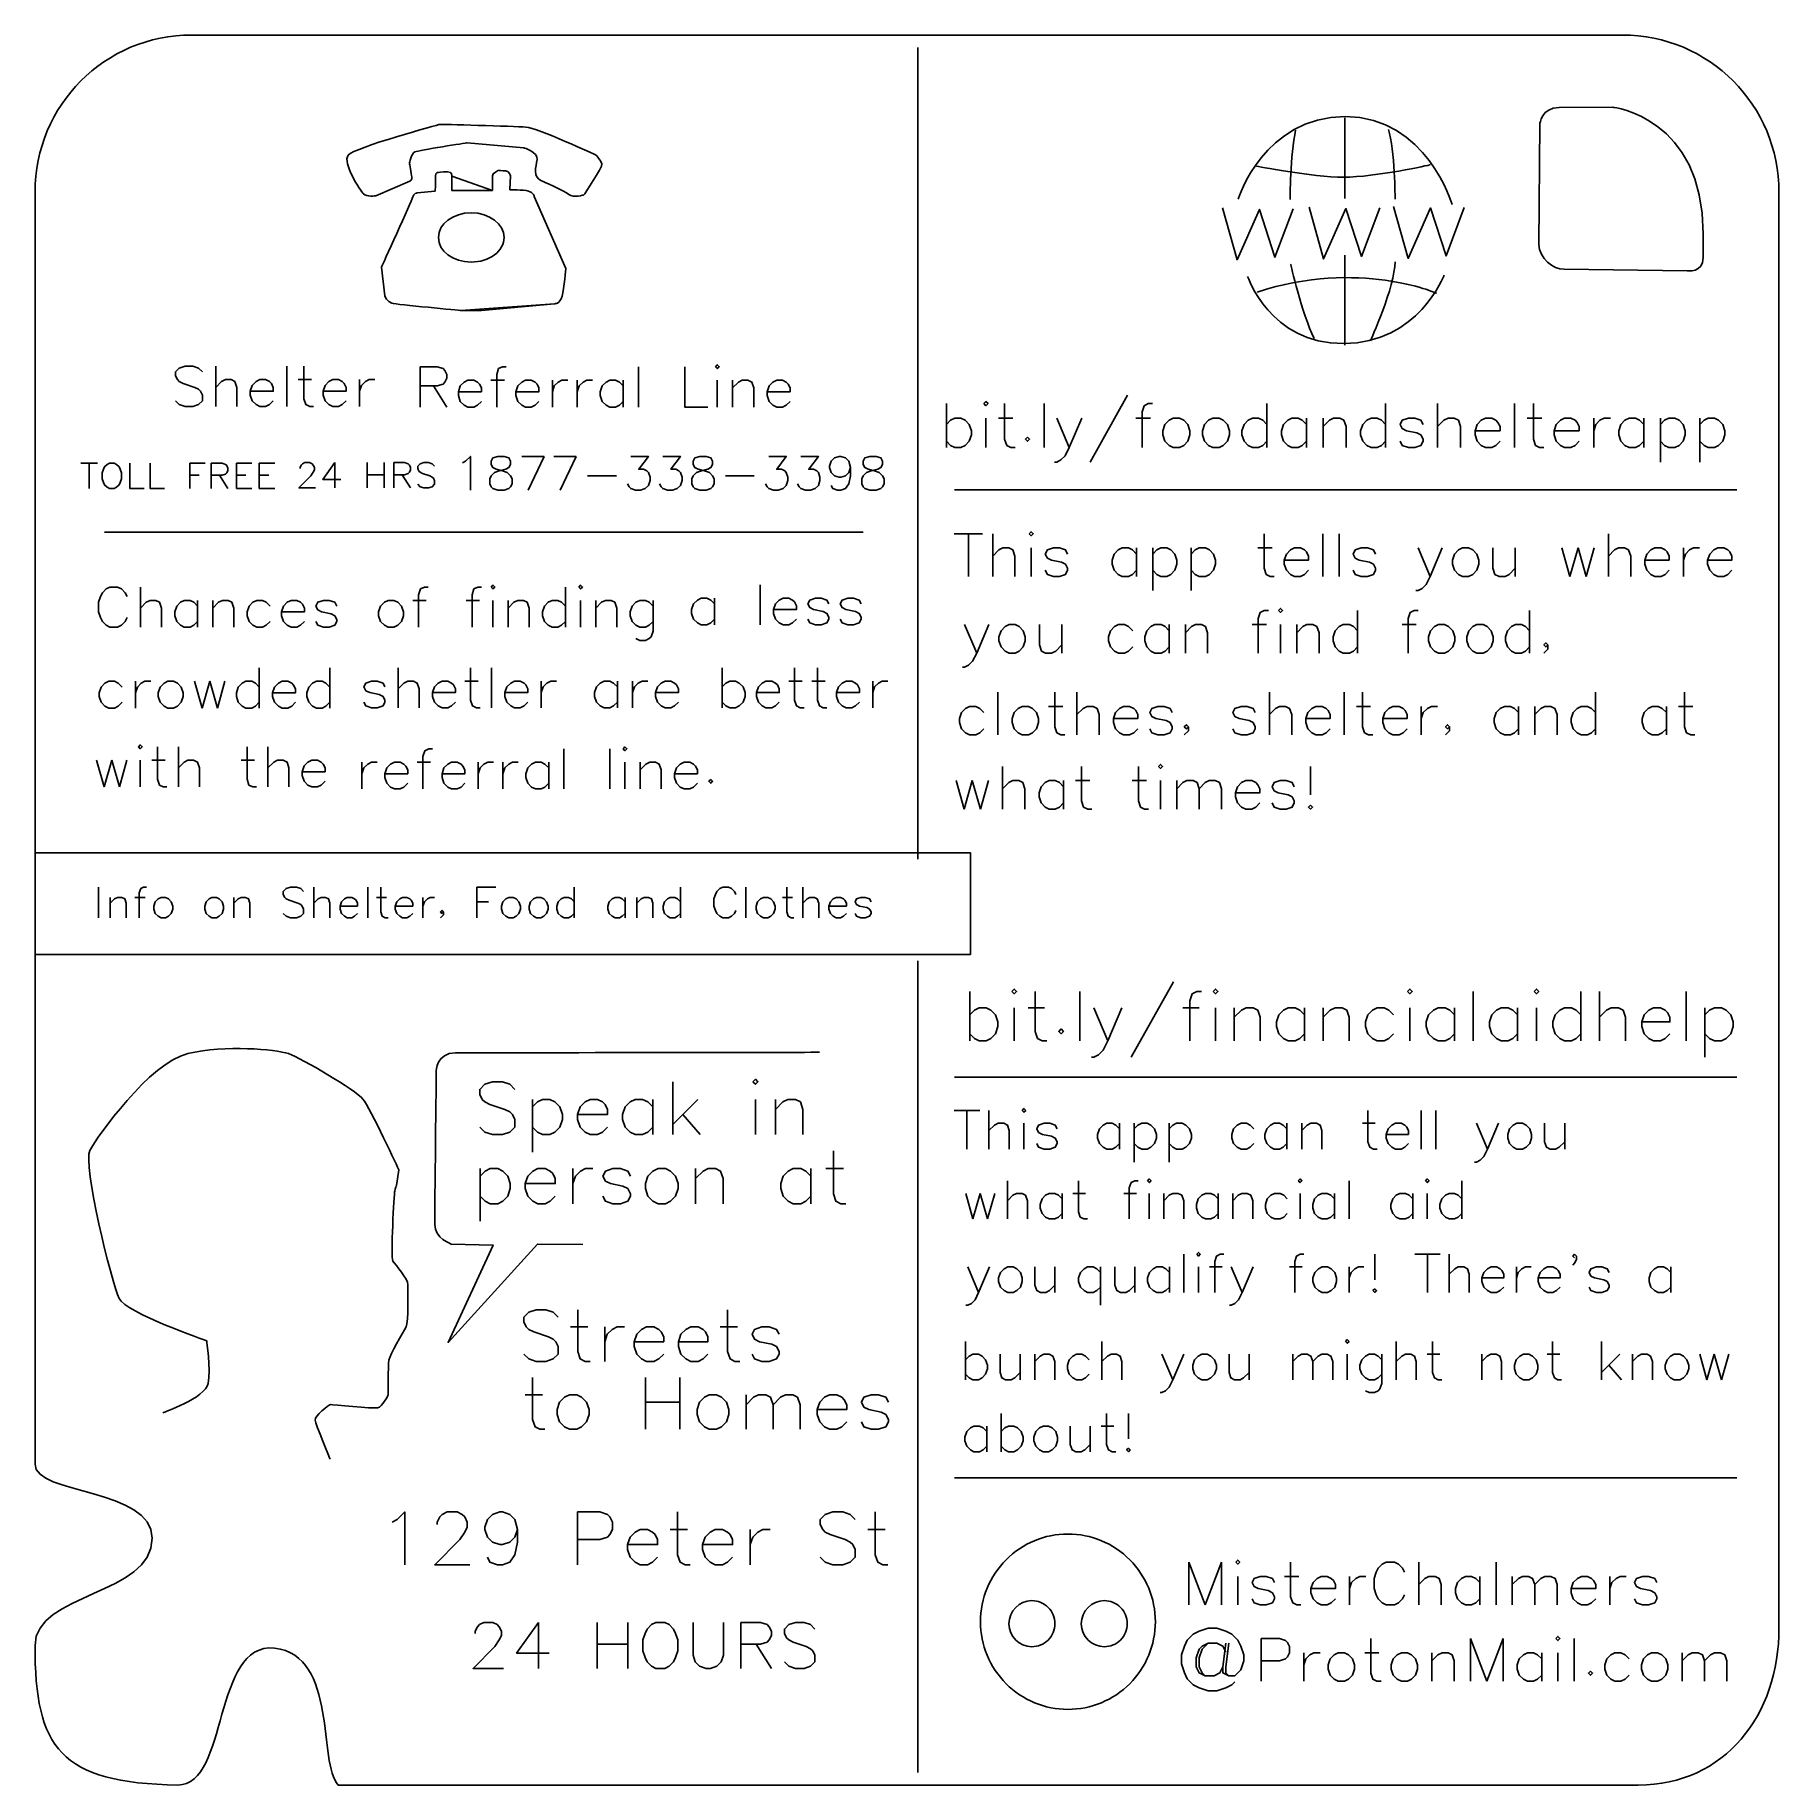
# Model space of a CAD drawing. Extents: x 0.3 to 70, y 0 to 70.
import ezdxf

# ---------------------------------------------------------------- set-up
doc = ezdxf.new("R2010")
doc.units = 0
for name, color, linetype in [('Cutout', 7, 'CONTINUOUS'), ('Dividers', 7, 'CONTINUOUS'), ('Graphics', 7, 'CONTINUOUS'), ('Text', 7, 'CONTINUOUS')]:
    doc.layers.add(name, color=color, linetype=linetype)

msp = doc.modelspace()

# ---------------------------------------------------------------- linework, layer by layer
at = {"layer": 'Cutout', "color": 7}
for points in [[(6.51894, 69.999503), (63.730861, 69.999503)], [(6.51894, 69.999503), (6.51894, 69.999503)], [(61.205593, 67.103802), (63.352285, 67.107922)], [(61.205593, 67.103785), (61.205593, 67.103802)], [(60.399885, 61.617608), (60.433252, 66.439654)], [(0.250309, 12.830755), (0.250309, 63.708423)], [(69.999496, 63.708423), (69.999496, 6.29161)], [(66.966914, 62.044119), (66.966914, 61.098282)], [(66.327105, 60.56366), (61.410238, 60.626601)], [(64.372995, 0.00051), (12.375347, 0.00051)]]:
    msp.add_lwpolyline(points, close=True, dxfattribs=at)
for points in [[(0.250309, 63.708423), (0.250309, 67.193675), (3.046118, 69.999503), (6.51894, 69.999503)], [(63.730861, 69.999503), (67.203684, 69.999503), (69.999496, 67.193675), (69.999496, 63.708423)], [(60.433252, 66.439654), (60.433252, 66.439654), (60.50687, 67.102441), (61.205593, 67.103785)], [(63.352285, 67.107922), (63.352285, 67.107922), (66.966914, 66.710387), (66.966914, 62.044119)], [(61.410238, 60.626601), (60.97132, 60.626601), (60.399885, 61.058266), (60.399885, 61.617608)], [(66.966914, 61.098282), (66.966914, 60.480094), (66.327105, 60.56366), (66.327105, 60.56366)], [(4.936862, 9.870103), (4.936862, 11.884351), (0.250309, 11.593041), (0.250309, 12.830755)], [(0.250309, 5.582781), (0.250309, 7.684743), (4.936862, 7.584752), (4.936862, 9.870103)], [(9.831809, 5.479713), (7.343165, 5.71582), (7.999074, 0.00051), (5.963984, 0.00051)], [(69.999496, 6.29161), (69.999496, 2.806363), (67.845816, 0.00051), (64.372995, 0.00051)], [(5.963984, 0.00051), (1.235791, 0.072138), (0.250309, 1.4826), (0.250309, 5.582781)], [(12.375347, 0.00051), (11.550234, 0.869613), (12.381883, 5.158883), (9.831809, 5.479713)]]:
    msp.add_open_spline(points, degree=3, dxfattribs=at)
at = {"layer": 'Dividers', "color": 7}
for points in [[(35.562467, 37.029694), (35.562467, 69.505034)], [(37.030643, 51.805734), (68.310088, 51.805734)], [(35.562467, 0.494938), (35.562467, 32.970271)], [(37.030643, 28.319746), (68.310088, 28.319746)], [(37.030643, 12.28054), (68.310088, 12.28054)]]:
    msp.add_lwpolyline(points, dxfattribs=at)
msp.add_lwpolyline([(0.253261, 37.283414), (37.668872, 37.283414), (37.668872, 33.223998), (0.253261, 33.223998), (0.253261, 37.283414)], close=True, dxfattribs=at)
at = {"layer": 'Graphics', "color": 7}
for points in [[(52.634106, 66.688519), (52.634106, 63.460929)], [(47.742994, 63.079894), (48.323675, 61.006616), (49.21703, 63.02386), (49.842378, 61.107478), (50.568225, 63.046273)], [(51.204741, 63.113515), (51.785418, 61.040236), (52.678773, 63.05748), (53.304121, 61.141098), (54.029971, 63.079894)], [(54.588314, 63.135929), (55.168995, 61.06265), (56.062349, 63.079894), (56.687697, 61.163512), (57.413548, 63.102308)], [(52.634106, 57.588508), (52.634106, 61.197133)], [(14.801523, 24.610203), (14.7092, 23.982543)], [(22.163818, 21.618255), (20.346484, 21.63897), (16.773771, 17.701129), (18.570453, 21.59752), (16.89768, 21.63897)]]:
    msp.add_lwpolyline(points, dxfattribs=at)
for points in [[(17.534729, 65.684252), (19.805011, 65.485343)], [(13.877052, 63.568584), (15.246429, 64.147228)], [(16.255443, 63.755225), (15.534718, 63.682894)], [(18.543742, 63.773307), (16.922112, 63.773307), (16.922112, 64.351952)], [(19.24645, 63.809472), (19.264467, 64.370034)], [(20.507718, 64.16531), (20.507718, 64.16531)], [(21.480696, 60.663093), (20.219428, 63.538233)], [(19.012215, 61.901754), (19.012215, 61.901754)], [(14.111287, 60.717341), (14.111287, 60.71734)], [(14.111287, 60.71734), (14.237414, 59.560051)], [(17.282475, 58.981407), (18.111309, 58.981407), (21.030243, 59.252646)]]:
    msp.add_lwpolyline(points, close=True, dxfattribs=at)
for points in [[(48.368342, 63.438515), (48.368342, 63.438515), (49.395696, 66.733347), (52.656441, 66.733347)], [(52.656441, 66.733347), (55.91718, 66.733347), (56.922202, 63.214377), (56.922202, 63.214377)], [(16.435624, 66.425641), (16.435624, 66.425641), (13.030201, 65.503427), (12.777947, 65.196022)], [(19.877084, 66.317145), (19.408613, 66.353311), (16.435624, 66.425641), (16.435624, 66.425641)], [(22.687909, 65.196021), (22.687909, 65.196021), (20.345554, 66.28098), (19.877084, 66.317145)], [(50.445391, 63.416101), (50.445391, 63.416101), (50.445391, 65.209207), (50.668727, 66.195415)], [(54.644152, 63.438515), (54.644152, 63.438515), (54.644152, 65.410931), (54.376148, 66.217829)], [(12.777947, 65.196022), (12.525694, 64.888617), (13.264436, 63.767492), (13.390563, 63.640914)], [(15.228411, 64.870533), (15.228411, 64.870533), (15.300483, 65.250268), (15.444628, 65.322599)], [(15.444628, 65.322599), (15.588773, 65.394929), (17.534729, 65.684252), (17.534729, 65.684252)], [(19.805011, 65.485343), (19.805011, 65.485343), (20.363573, 65.322599), (20.327536, 65.015194)], [(22.922144, 64.852451), (22.886108, 64.997112), (22.687909, 65.196021), (22.687909, 65.196021)], [(15.318501, 64.328054), (15.300484, 64.436549), (15.228411, 64.870533), (15.228411, 64.870533)], [(16.363551, 64.496613), (16.363551, 64.496613), (16.27346, 64.514695), (16.27346, 64.351952)], [(16.741931, 64.532778), (16.525714, 64.532778), (16.363551, 64.496613), (16.363551, 64.496613)], [(16.922112, 64.351952), (16.922112, 64.351952), (16.958148, 64.532778), (16.741931, 64.532778)], [(18.777977, 64.587027), (18.777977, 64.587027), (18.543742, 64.478531), (18.543742, 64.370035)], [(19.075276, 64.559902), (18.922123, 64.559902), (18.777977, 64.587027), (18.777977, 64.587027)], [(19.264467, 64.370034), (19.264467, 64.370034), (19.22843, 64.559902), (19.075276, 64.559902)], [(20.327536, 65.015194), (20.2915, 64.707789), (20.147356, 64.328054), (20.507718, 64.16531)], [(22.20142, 63.604748), (22.20142, 63.604748), (22.958181, 64.707789), (22.922144, 64.852451)], [(49.083025, 64.760931), (49.083025, 64.760931), (51.31641, 64.312654), (52.589436, 64.312654)], [(52.589436, 64.312654), (53.862467, 64.312654), (56.051185, 64.805758), (56.051185, 64.805758)], [(15.246429, 64.147228), (15.246429, 64.147228), (15.336519, 64.219558), (15.318501, 64.328054)], [(16.27346, 64.351952), (16.27346, 64.189208), (16.255443, 63.755225), (16.255443, 63.755225)], [(18.543742, 64.370035), (18.543742, 64.261539), (18.543742, 63.773307), (18.543742, 63.773307)], [(19.985192, 63.755225), (19.774449, 63.811895), (19.24645, 63.809472), (19.24645, 63.809472)], [(20.219428, 63.538233), (20.219428, 63.538233), (20.195935, 63.698554), (19.985192, 63.755225)], [(20.507718, 64.16531), (20.507718, 64.16531), (21.426641, 63.767491), (21.606822, 63.62283)], [(13.390563, 63.640914), (13.51669, 63.514336), (13.877052, 63.568584), (13.877052, 63.568584)], [(15.354537, 63.52015), (15.31488, 63.371618), (14.111287, 60.717341), (14.111287, 60.717341)], [(15.534718, 63.682894), (15.534718, 63.682894), (15.394194, 63.668682), (15.354537, 63.52015)], [(21.606822, 63.62283), (21.787004, 63.478169), (22.20142, 63.604748), (22.20142, 63.604748)], [(16.38157, 61.901754), (16.38157, 62.446033), (16.97046, 62.887258), (17.696892, 62.887258)], [(17.696892, 62.887258), (18.423325, 62.887258), (19.012215, 62.446033), (19.012215, 61.901754)], [(17.696892, 60.91625), (16.97046, 60.91625), (16.38157, 61.357475), (16.38157, 61.901754)], [(19.012215, 61.901754), (19.012215, 61.640382), (18.873637, 61.389715), (18.626966, 61.204897)], [(18.626966, 61.204897), (18.380295, 61.02008), (18.045738, 60.91625), (17.696892, 60.91625)], [(56.296856, 59.672993), (56.296856, 59.672993), (53.214786, 61.040236), (49.127692, 59.717821)], [(53.661462, 57.767818), (53.661462, 57.767818), (54.644152, 59.941959), (54.644152, 60.928167)], [(21.327542, 59.55101), (21.4151, 59.878952), (21.480696, 60.663093), (21.480696, 60.663093)], [(48.748016, 60.345408), (48.748016, 60.345408), (49.619038, 57.655749), (52.589436, 57.655749)], [(50.467723, 60.838514), (50.467723, 60.838514), (50.914399, 58.866098), (51.405745, 57.857476)], [(52.589436, 57.655749), (55.559839, 57.655749), (56.60953, 60.390235), (56.60953, 60.390235)], [(14.237414, 59.560051), (14.237414, 59.560051), (14.344079, 59.319569), (14.525704, 59.270729)], [(21.030243, 59.252646), (21.030243, 59.252646), (21.239983, 59.223068), (21.327542, 59.55101)], [(14.525704, 59.270729), (14.707329, 59.221888), (17.282475, 58.981407), (17.282475, 58.981407)], [(6.356686, 29.254836), (7.87538, 29.606558), (9.861365, 29.430694), (10.387067, 29.254836)], [(2.443127, 25.385885), (2.735183, 25.913466), (4.837991, 28.903108), (6.356686, 29.254836)], [(10.387067, 29.254836), (10.912769, 29.078972), (13.073987, 27.789323), (13.366044, 27.437598)], [(16.298786, 28.540554), (16.298786, 28.540554), (16.298786, 29.286673), (17.062893, 29.286673)], [(17.062893, 29.286673), (17.826998, 29.286673), (31.62221, 29.307388), (31.62221, 29.307388)], [(16.236831, 22.426537), (16.236831, 22.986127), (16.298786, 28.540554), (16.298786, 28.540554)], [(13.366044, 27.437598), (13.6581, 27.085873), (14.801523, 24.610203), (14.801523, 24.610203)], [(3.611353, 19.465207), (3.319297, 20.051416), (2.151071, 24.858299), (2.443127, 25.385885)], [(14.7092, 23.982543), (14.7092, 23.982543), (14.651093, 23.861747), (14.63649, 23.759162)], [(14.63649, 23.759162), (14.621888, 23.656577), (14.461256, 21.121242), (14.563475, 20.960037)], [(16.89768, 21.63897), (16.89768, 21.63897), (16.236831, 21.866949), (16.236831, 22.426537)], [(14.563475, 20.960037), (14.665695, 20.798828), (15.176795, 20.241936), (15.162192, 20.007452)], [(15.162192, 20.007452), (15.147592, 19.772965), (15.206, 18.556593), (15.089177, 18.322105)], [(7.116033, 17.765213), (7.116033, 17.765213), (3.90341, 18.879003), (3.611353, 19.465207)], [(15.089177, 18.322105), (14.972355, 18.08763), (14.43205, 17.208318), (14.402845, 16.988493)], [(7.174444, 16.065219), (7.291266, 16.651429), (7.116033, 17.765213), (7.116033, 17.765213)], [(14.402845, 16.988493), (14.37364, 16.768667), (14.37364, 15.596259), (14.37364, 15.596259)], [(5.363693, 14.892806), (5.363693, 14.892806), (7.057621, 15.479019), (7.174444, 16.065219)], [(14.37364, 15.596259), (14.37364, 15.596259), (14.139995, 15.112643), (13.950158, 15.083329)], [(12.066394, 15.215225), (11.993379, 15.215225), (11.438471, 14.760918), (11.453074, 14.59971)], [(13.950158, 15.083329), (13.760322, 15.054012), (12.139408, 15.215225), (12.066394, 15.215225)], [(11.453074, 14.59971), (11.467674, 14.438502), (12.051791, 13.03161), (12.051791, 13.03161)]]:
    msp.add_open_spline(points, degree=3, dxfattribs=at)
at = {"layer": 'Text', "color": 7}
for points in [[(6.942645, 56.521728), (6.789258, 56.675667), (6.559172, 56.752637), (6.252392, 56.752637), (6.022308, 56.675667), (5.868919, 56.521728), (5.868919, 56.36779), (5.945615, 56.213851), (6.022308, 56.136882), (6.175698, 56.059912), (6.635868, 55.905973), (6.789258, 55.829004), (6.865951, 55.752035), (6.942645, 55.598096), (6.942645, 55.367188), (6.789258, 55.213249), (6.559172, 55.13628), (6.252392, 55.13628), (6.022308, 55.213249), (5.868919, 55.367188)], [(7.47951, 56.752637), (7.47951, 55.13628)], [(10.317212, 56.752637), (10.317212, 55.13628)], [(11.007465, 56.752637), (11.007465, 55.444157), (11.084159, 55.213249), (11.237548, 55.13628), (11.390938, 55.13628)], [(15.64914, 56.730791), (15.64914, 55.114434)], [(15.64914, 56.730791), (16.339389, 56.730791), (16.569473, 56.653823), (16.646169, 56.576852), (16.722862, 56.422913), (16.722862, 56.268976), (16.646169, 56.115037), (16.569473, 56.038066), (16.339389, 55.961098), (15.64914, 55.961098)], [(19.100401, 56.730791), (18.947008, 56.730791), (18.793621, 56.653823), (18.716925, 56.422913), (18.716925, 55.114434)], [(24.392334, 56.730791), (24.392334, 55.114434)], [(26.233007, 56.730791), (26.233007, 55.114434), (27.153343, 55.114434)], [(27.460123, 56.730791), (27.536816, 56.653823), (27.613512, 56.730791), (27.536816, 56.807759), (27.460123, 56.730791)], [(7.47951, 55.905973), (7.709594, 56.136882), (7.862983, 56.213851), (8.093067, 56.213851), (8.246457, 56.136882), (8.32315, 55.905973), (8.32315, 55.13628)], [(8.860013, 55.752035), (9.780349, 55.752035), (9.780349, 55.905973), (9.703656, 56.059912), (9.62696, 56.136882), (9.47357, 56.213851), (9.243486, 56.213851), (9.090097, 56.136882), (8.936709, 55.982943), (8.860013, 55.752035), (8.860013, 55.598096), (8.936709, 55.367188), (9.090097, 55.213249), (9.243486, 55.13628), (9.47357, 55.13628), (9.62696, 55.213249), (9.780349, 55.367188)], [(10.777379, 56.213851), (11.314245, 56.213851)], [(11.774412, 55.752035), (12.694748, 55.752035), (12.694748, 55.905973), (12.618054, 56.059912), (12.541358, 56.136882), (12.387971, 56.213851), (12.157885, 56.213851), (12.004498, 56.136882), (11.851105, 55.982943), (11.774412, 55.752035), (11.774412, 55.598096), (11.851105, 55.367188), (12.004498, 55.213249), (12.157885, 55.13628), (12.387971, 55.13628), (12.541358, 55.213249), (12.694748, 55.367188)], [(13.231611, 56.213851), (13.231611, 55.13628)], [(13.231611, 55.752035), (13.308307, 55.982943), (13.461697, 56.136882), (13.615084, 56.213851), (13.84517, 56.213851)], [(17.183032, 55.730191), (18.103368, 55.730191), (18.103368, 55.884127), (18.026675, 56.038066), (17.949978, 56.115037), (17.796588, 56.192005), (17.566505, 56.192005), (17.413115, 56.115037), (17.259726, 55.961098), (17.183032, 55.730191), (17.183032, 55.576252), (17.259726, 55.345344), (17.413115, 55.191405), (17.566505, 55.114434), (17.796588, 55.114434), (17.949978, 55.191405), (18.103368, 55.345344)], [(18.486841, 56.192005), (19.023705, 56.192005)], [(19.483874, 55.730191), (20.40421, 55.730191), (20.40421, 55.884127), (20.327517, 56.038066), (20.25082, 56.115037), (20.097431, 56.192005), (19.867347, 56.192005), (19.713957, 56.115037), (19.560567, 55.961098), (19.483874, 55.730191), (19.483874, 55.576252), (19.560567, 55.345344), (19.713957, 55.191405), (19.867347, 55.114434), (20.097431, 55.114434), (20.25082, 55.191405), (20.40421, 55.345344)], [(20.941073, 56.192005), (20.941073, 55.114434)], [(20.941073, 55.730191), (21.017767, 55.961098), (21.171157, 56.115037), (21.324546, 56.192005), (21.55463, 56.192005)], [(21.938103, 56.192005), (21.938103, 55.114434)], [(21.938103, 55.730191), (22.014799, 55.961098), (22.168186, 56.115037), (22.321579, 56.192005), (22.551662, 56.192005)], [(23.778778, 55.961098), (23.625388, 56.115037), (23.471998, 56.192005), (23.241912, 56.192005), (23.088525, 56.115037), (22.935135, 55.961098), (22.858439, 55.730191), (22.858439, 55.576252), (22.935135, 55.345344), (23.088525, 55.191405), (23.241912, 55.114434), (23.471998, 55.114434), (23.625388, 55.191405), (23.778778, 55.345344)], [(23.778778, 56.192005), (23.778778, 55.114434)], [(27.536816, 56.192005), (27.536816, 55.114434)], [(28.150375, 56.192005), (28.150375, 55.114434)], [(28.150375, 55.884127), (28.380459, 56.115037), (28.533849, 56.192005), (28.763931, 56.192005), (28.917321, 56.115037), (28.994015, 55.884127), (28.994015, 55.114434)], [(29.530878, 55.730191), (30.451216, 55.730191), (30.451216, 55.884127), (30.374522, 56.038066), (30.297828, 56.115037), (30.144435, 56.192005), (29.91435, 56.192005), (29.760966, 56.115037), (29.607575, 55.961098), (29.530878, 55.730191), (29.530878, 55.576252), (29.607575, 55.345344), (29.760966, 55.191405), (29.91435, 55.114434), (30.144435, 55.114434), (30.297828, 55.191405), (30.451216, 55.345344)], [(16.186, 55.961098), (16.722862, 55.114434)], [(38.198165, 55.256068), (38.281415, 55.17252), (38.364665, 55.256068), (38.281415, 55.339615), (38.198165, 55.256068)], [(43.942364, 55.590257), (42.443877, 52.91674)], [(36.699678, 55.256068), (36.699678, 53.501572)], [(36.699678, 54.420594), (36.866178, 54.587688), (37.032675, 54.671236), (37.282425, 54.671236), (37.448922, 54.587688), (37.615422, 54.420594), (37.698672, 54.169952), (37.698672, 54.002857), (37.615422, 53.752214), (37.448922, 53.58512), (37.282425, 53.501572), (37.032675, 53.501572), (36.866178, 53.58512), (36.699678, 53.752214)], [(38.281415, 54.671236), (38.281415, 53.501572)], [(38.780912, 54.671236), (39.363656, 54.671236)], [(39.030659, 55.256068), (39.030659, 53.835762), (39.113909, 53.58512), (39.280406, 53.501572), (39.446906, 53.501572)], [(40.612393, 55.256068), (40.612393, 53.501572)], [(42.110883, 54.671236), (41.611386, 53.501572), (41.444886, 53.167383), (41.278389, 53.000288), (41.11189, 52.91674), (41.028643, 52.91674)], [(41.11189, 54.671236), (41.611386, 53.501572)], [(44.275361, 54.671236), (44.858105, 54.671236)], [(44.941355, 55.256068), (44.774855, 55.256068), (44.608358, 55.17252), (44.525108, 54.921878), (44.525108, 53.501572)], [(45.773848, 54.671236), (45.607351, 54.587688), (45.440851, 54.420594), (45.357601, 54.169952), (45.357601, 54.002857), (45.440851, 53.752214), (45.607351, 53.58512), (45.773848, 53.501572), (46.023598, 53.501572), (46.190095, 53.58512), (46.356595, 53.752214), (46.439842, 54.002857), (46.439842, 54.169952), (46.356595, 54.420594), (46.190095, 54.587688), (46.023598, 54.671236), (45.773848, 54.671236)], [(47.355582, 54.671236), (47.189085, 54.587688), (47.022585, 54.420594), (46.939335, 54.169952), (46.939335, 54.002857), (47.022585, 53.752214), (47.189085, 53.58512), (47.355582, 53.501572), (47.605332, 53.501572), (47.771829, 53.58512), (47.938329, 53.752214), (48.021576, 54.002857), (48.021576, 54.169952), (47.938329, 54.420594), (47.771829, 54.587688), (47.605332, 54.671236), (47.355582, 54.671236)], [(49.520066, 54.420594), (49.353566, 54.587688), (49.187069, 54.671236), (48.937319, 54.671236), (48.770822, 54.587688), (48.604322, 54.420594), (48.521072, 54.169952), (48.521072, 54.002857), (48.604322, 53.752214), (48.770822, 53.58512), (48.937319, 53.501572), (49.187069, 53.501572), (49.353566, 53.58512), (49.520066, 53.752214)], [(49.520066, 55.256068), (49.520066, 53.501572)], [(51.101803, 54.420594), (50.935303, 54.587688), (50.768806, 54.671236), (50.519056, 54.671236), (50.352559, 54.587688), (50.186059, 54.420594), (50.10281, 54.169952), (50.10281, 54.002857), (50.186059, 53.752214), (50.352559, 53.58512), (50.519056, 53.501572), (50.768806, 53.501572), (50.935303, 53.58512), (51.101803, 53.752214)], [(51.101803, 54.671236), (51.101803, 53.501572)], [(51.767794, 54.671236), (51.767794, 53.501572)], [(51.767794, 54.337046), (52.017541, 54.587688), (52.18404, 54.671236), (52.433787, 54.671236), (52.600287, 54.587688), (52.683537, 54.337046), (52.683537, 53.501572)], [(54.265274, 54.420594), (54.098774, 54.587688), (53.932277, 54.671236), (53.682527, 54.671236), (53.51603, 54.587688), (53.349531, 54.420594), (53.266281, 54.169952), (53.266281, 54.002857), (53.349531, 53.752214), (53.51603, 53.58512), (53.682527, 53.501572), (53.932277, 53.501572), (54.098774, 53.58512), (54.265274, 53.752214)], [(54.265274, 55.256068), (54.265274, 53.501572)], [(55.763761, 54.420594), (55.680511, 54.587688), (55.430764, 54.671236), (55.181015, 54.671236), (54.931268, 54.587688), (54.848018, 54.420594), (54.931268, 54.253499), (55.097765, 54.169952), (55.514011, 54.086404), (55.680511, 54.002857), (55.763761, 53.835762), (55.763761, 53.752214), (55.680511, 53.58512), (55.430764, 53.501572), (55.181015, 53.501572), (54.931268, 53.58512), (54.848018, 53.752214)], [(56.346505, 55.256068), (56.346505, 53.501572)], [(56.346505, 54.337046), (56.596252, 54.587688), (56.762752, 54.671236), (57.012499, 54.671236), (57.178998, 54.587688), (57.262248, 54.337046), (57.262248, 53.501572)], [(57.844989, 54.169952), (58.843982, 54.169952), (58.843982, 54.337046), (58.760733, 54.504141), (58.677483, 54.587688), (58.510986, 54.671236), (58.261236, 54.671236), (58.094739, 54.587688), (57.928239, 54.420594), (57.844989, 54.169952), (57.844989, 54.002857), (57.928239, 53.752214), (58.094739, 53.58512), (58.261236, 53.501572), (58.510986, 53.501572), (58.677483, 53.58512), (58.843982, 53.752214)], [(59.426726, 55.256068), (59.426726, 53.501572)], [(59.926223, 54.671236), (60.508967, 54.671236)], [(60.17597, 55.256068), (60.17597, 53.835762), (60.25922, 53.58512), (60.425717, 53.501572), (60.592216, 53.501572)], [(61.008463, 54.169952), (62.007456, 54.169952), (62.007456, 54.337046), (61.924207, 54.504141), (61.840957, 54.587688), (61.67446, 54.671236), (61.42471, 54.671236), (61.258213, 54.587688), (61.091713, 54.420594), (61.008463, 54.169952), (61.008463, 54.002857), (61.091713, 53.752214), (61.258213, 53.58512), (61.42471, 53.501572), (61.67446, 53.501572), (61.840957, 53.58512), (62.007456, 53.752214)], [(62.5902, 54.671236), (62.5902, 53.501572)], [(62.5902, 54.169952), (62.673447, 54.420594), (62.839947, 54.587688), (63.006447, 54.671236), (63.256194, 54.671236)], [(64.588181, 54.420594), (64.421681, 54.587688), (64.255184, 54.671236), (64.005435, 54.671236), (63.838938, 54.587688), (63.672438, 54.420594), (63.589188, 54.169952), (63.589188, 54.002857), (63.672438, 53.752214), (63.838938, 53.58512), (64.005435, 53.501572), (64.255184, 53.501572), (64.421681, 53.58512), (64.588181, 53.752214)], [(64.588181, 54.671236), (64.588181, 53.501572)], [(65.254175, 54.671236), (65.254175, 52.91674)], [(65.254175, 54.420594), (65.420675, 54.587688), (65.587172, 54.671236), (65.836921, 54.671236), (66.003418, 54.587688), (66.169918, 54.420594), (66.253168, 54.169952), (66.253168, 54.002857), (66.169918, 53.752214), (66.003418, 53.58512), (65.836921, 53.501572), (65.587172, 53.501572), (65.420675, 53.58512), (65.254175, 53.752214)], [(66.835909, 54.671236), (66.835909, 52.91674)], [(66.835909, 54.420594), (67.002409, 54.587688), (67.168906, 54.671236), (67.418656, 54.671236), (67.585153, 54.587688), (67.751652, 54.420594), (67.834902, 54.169952), (67.834902, 54.002857), (67.751652, 53.752214), (67.585153, 53.58512), (67.418656, 53.501572), (67.168906, 53.501572), (67.002409, 53.58512), (66.835909, 53.752214)], [(39.946399, 53.919309), (39.863149, 53.835762), (39.946399, 53.752214), (40.029649, 53.835762), (39.946399, 53.919309)], [(2.078564, 52.871333), (2.748959, 52.871333)], [(2.413761, 52.871333), (2.413761, 51.862141)], [(3.227812, 52.871333), (3.132041, 52.823277), (3.036271, 52.727163), (2.988385, 52.631049), (2.9405, 52.486879), (2.9405, 52.246595), (2.988385, 52.102425), (3.036271, 52.006311), (3.132041, 51.910197), (3.227812, 51.862141), (3.419353, 51.862141), (3.515123, 51.910197), (3.610894, 52.006311), (3.65878, 52.102425), (3.706665, 52.246595), (3.706665, 52.486879), (3.65878, 52.631049), (3.610894, 52.727163), (3.515123, 52.823277), (3.419353, 52.871333), (3.227812, 52.871333)], [(4.041862, 52.871333), (4.041862, 51.862141), (4.616486, 51.862141)], [(4.855912, 52.871333), (4.855912, 51.862141), (5.430536, 51.862141)], [(6.436128, 52.871333), (6.436128, 51.862141)], [(6.436128, 52.871333), (7.058637, 52.871333)], [(7.298063, 52.871333), (7.298063, 51.862141)], [(7.298063, 52.871333), (7.729031, 52.871333), (7.872687, 52.823277), (7.920572, 52.77522), (7.968458, 52.679106), (7.968458, 52.582993), (7.920572, 52.486879), (7.872687, 52.438822), (7.729031, 52.390765), (7.298063, 52.390765)], [(8.303655, 52.871333), (8.303655, 51.862141)], [(8.303655, 52.871333), (8.926164, 52.871333)], [(9.213476, 52.871333), (9.213476, 51.862141)], [(9.213476, 52.871333), (9.835985, 52.871333)], [(10.850557, 52.653303), (10.850557, 52.701512), (10.898594, 52.797928), (10.94663, 52.846137), (11.042702, 52.894345), (11.234848, 52.894345), (11.330921, 52.846137), (11.378957, 52.797928), (11.426993, 52.701512), (11.426993, 52.605095), (11.378957, 52.508678), (11.282884, 52.364053), (10.802521, 51.88197), (11.475029, 51.88197)], [(12.243611, 52.894345), (11.763247, 52.219428), (12.483792, 52.219428)], [(12.243611, 52.894345), (12.243611, 51.88197)], [(13.540591, 52.894345), (13.540591, 51.88197)], [(14.2131, 52.894345), (14.2131, 51.88197)], [(14.59739, 52.894345), (14.59739, 51.88197)], [(14.59739, 52.894345), (15.029717, 52.894345), (15.173826, 52.846137), (15.221862, 52.797928), (15.269899, 52.701512), (15.269899, 52.605095), (15.221862, 52.508678), (15.173826, 52.46047), (15.029717, 52.412262), (14.59739, 52.412262)], [(16.230625, 52.74972), (16.134552, 52.846137), (15.990444, 52.894345), (15.798298, 52.894345), (15.654189, 52.846137), (15.558117, 52.74972), (15.558117, 52.653303), (15.606153, 52.556887), (15.654189, 52.508678), (15.750262, 52.46047), (16.03848, 52.364053), (16.134552, 52.315845), (16.182589, 52.267637), (16.230625, 52.17122), (16.230625, 52.026595), (16.134552, 51.930178), (15.990444, 51.88197), (15.798298, 51.88197), (15.654189, 51.930178), (15.558117, 52.026595)], [(17.344038, 52.887065), (17.472299, 52.951425), (17.66469, 53.144506), (17.66469, 51.79294)], [(18.75491, 53.144506), (18.562519, 53.080146), (18.498388, 52.951425), (18.498388, 52.822704), (18.562519, 52.693984), (18.69078, 52.629624), (18.947302, 52.565263), (19.139694, 52.500903), (19.267955, 52.372183), (19.332086, 52.243462), (19.332086, 52.050381), (19.267955, 51.921661), (19.203825, 51.857301), (19.011433, 51.79294), (18.75491, 51.79294), (18.562519, 51.857301), (18.498388, 51.921661), (18.434257, 52.050381), (18.434257, 52.243462), (18.498388, 52.372183), (18.626649, 52.500903), (18.819041, 52.565263), (19.075563, 52.629624), (19.203825, 52.693984), (19.267955, 52.822704), (19.267955, 52.951425), (19.203825, 53.080146), (19.011433, 53.144506), (18.75491, 53.144506)], [(19.716869, 53.144506), (20.614698, 53.144506)], [(20.614698, 53.144506), (19.973392, 51.79294)], [(20.999481, 53.144506), (21.897309, 53.144506)], [(21.897309, 53.144506), (21.256003, 51.79294)], [(24.077749, 53.144506), (24.783186, 53.144506), (24.398402, 52.629624), (24.590794, 52.629624), (24.719055, 52.565263), (24.783186, 52.500903), (24.847316, 52.307822), (24.847316, 52.179102), (24.783186, 51.986021), (24.654924, 51.857301), (24.462533, 51.79294), (24.270141, 51.79294), (24.077749, 51.857301), (24.013619, 51.921661), (23.949488, 52.050381)], [(25.360361, 53.144506), (26.065797, 53.144506), (25.681014, 52.629624), (25.873405, 52.629624), (26.001667, 52.565263), (26.065797, 52.500903), (26.129928, 52.307822), (26.129928, 52.179102), (26.065797, 51.986021), (25.937536, 51.857301), (25.745144, 51.79294), (25.552752, 51.79294), (25.360361, 51.857301), (25.29623, 51.921661), (25.2321, 52.050381)], [(26.835364, 53.144506), (26.642972, 53.080146), (26.578842, 52.951425), (26.578842, 52.822704), (26.642972, 52.693984), (26.771234, 52.629624), (27.027756, 52.565263), (27.220148, 52.500903), (27.348409, 52.372183), (27.41254, 52.243462), (27.41254, 52.050381), (27.348409, 51.921661), (27.284278, 51.857301), (27.091887, 51.79294), (26.835364, 51.79294), (26.642972, 51.857301), (26.578842, 51.921661), (26.514711, 52.050381), (26.514711, 52.243462), (26.578842, 52.372183), (26.707103, 52.500903), (26.899495, 52.565263), (27.156017, 52.629624), (27.284278, 52.693984), (27.348409, 52.822704), (27.348409, 52.951425), (27.284278, 53.080146), (27.091887, 53.144506), (26.835364, 53.144506)], [(29.592981, 53.144506), (30.298418, 53.144506), (29.913634, 52.629624), (30.106025, 52.629624), (30.234286, 52.565263), (30.298418, 52.500903), (30.362548, 52.307822), (30.362548, 52.179102), (30.298418, 51.986021), (30.170157, 51.857301), (29.977763, 51.79294), (29.785372, 51.79294), (29.592981, 51.857301), (29.528849, 51.921661), (29.46472, 52.050381)], [(30.875591, 53.144506), (31.581028, 53.144506), (31.196243, 52.629624), (31.388634, 52.629624), (31.516896, 52.565263), (31.581028, 52.500903), (31.645157, 52.307822), (31.645157, 52.179102), (31.581028, 51.986021), (31.452766, 51.857301), (31.260373, 51.79294), (31.067982, 51.79294), (30.875591, 51.857301), (30.811459, 51.921661), (30.747329, 52.050381)], [(32.86364, 52.693984), (32.799508, 52.500903), (32.671247, 52.372183), (32.478856, 52.307822), (32.414726, 52.307822), (32.222333, 52.372183), (32.094071, 52.500903), (32.029942, 52.693984), (32.029942, 52.758344), (32.094071, 52.951425), (32.222333, 53.080146), (32.414726, 53.144506), (32.478856, 53.144506), (32.671247, 53.080146), (32.799508, 52.951425), (32.86364, 52.693984), (32.86364, 52.372183), (32.799508, 52.050381), (32.671247, 51.857301), (32.478856, 51.79294), (32.350594, 51.79294), (32.158203, 51.857301), (32.094071, 51.986021)], [(33.633207, 53.144506), (33.440816, 53.080146), (33.376684, 52.951425), (33.376684, 52.822704), (33.440816, 52.693984), (33.569077, 52.629624), (33.825598, 52.565263), (34.017991, 52.500903), (34.146253, 52.372183), (34.210382, 52.243462), (34.210382, 52.050381), (34.146253, 51.921661), (34.082121, 51.857301), (33.88973, 51.79294), (33.633207, 51.79294), (33.440816, 51.857301), (33.376684, 51.921661), (33.312554, 52.050381), (33.312554, 52.243462), (33.376684, 52.372183), (33.504945, 52.500903), (33.697339, 52.565263), (33.953859, 52.629624), (34.082121, 52.693984), (34.146253, 52.822704), (34.146253, 52.951425), (34.082121, 53.080146), (33.88973, 53.144506), (33.633207, 53.144506)], [(6.436128, 52.390765), (6.81921, 52.390765)], [(7.63326, 52.390765), (7.968458, 51.862141)], [(8.303655, 52.390765), (8.686738, 52.390765)], [(8.303655, 51.862141), (8.926164, 51.862141)], [(9.213476, 52.390765), (9.596559, 52.390765)], [(9.213476, 51.862141), (9.835985, 51.862141)], [(13.540591, 52.412262), (14.2131, 52.412262)], [(14.933644, 52.412262), (15.269899, 51.88197)], [(22.346223, 52.372183), (23.500574, 52.372183)], [(27.861455, 52.372183), (29.015806, 52.372183)], [(3.034151, 50.112883), (33.371138, 50.112883)], [(37.011977, 50.051739), (38.146053, 50.051739)], [(37.579015, 50.051739), (37.579015, 48.344534)], [(38.551079, 50.051739), (38.551079, 48.344534)], [(40.009174, 50.051739), (40.09018, 49.970444), (40.171187, 50.051739), (40.09018, 50.133035), (40.009174, 50.051739)], [(49.405802, 50.051739), (49.405802, 48.669716), (49.486809, 48.425829), (49.648818, 48.344534), (49.810828, 48.344534)], [(51.754958, 50.051739), (51.754958, 48.344534)], [(52.403002, 50.051739), (52.403002, 48.344534)], [(63.17672, 50.051739), (63.17672, 48.344534)], [(38.551079, 49.157489), (38.794095, 49.401375), (38.956104, 49.482671), (39.19912, 49.482671), (39.36113, 49.401375), (39.442136, 49.157489), (39.442136, 48.344534)], [(40.09018, 49.482671), (40.09018, 48.344534)], [(41.548279, 49.238784), (41.467272, 49.401375), (41.224256, 49.482671), (40.981241, 49.482671), (40.738225, 49.401375), (40.657221, 49.238784), (40.738225, 49.076193), (40.900237, 48.994898), (41.305263, 48.913602), (41.467272, 48.832307), (41.548279, 48.669716), (41.548279, 48.58842), (41.467272, 48.425829), (41.224256, 48.344534), (40.981241, 48.344534), (40.738225, 48.425829), (40.657221, 48.58842)], [(44.30246, 49.238784), (44.14045, 49.401375), (43.978438, 49.482671), (43.735422, 49.482671), (43.573412, 49.401375), (43.411402, 49.238784), (43.330396, 48.994898), (43.330396, 48.832307), (43.411402, 48.58842), (43.573412, 48.425829), (43.735422, 48.344534), (43.978438, 48.344534), (44.14045, 48.425829), (44.30246, 48.58842)], [(44.30246, 49.482671), (44.30246, 48.344534)], [(44.950504, 49.482671), (44.950504, 47.775465)], [(44.950504, 49.238784), (45.112514, 49.401375), (45.274526, 49.482671), (45.517542, 49.482671), (45.679552, 49.401375), (45.841562, 49.238784), (45.922568, 48.994898), (45.922568, 48.832307), (45.841562, 48.58842), (45.679552, 48.425829), (45.517542, 48.344534), (45.274526, 48.344534), (45.112514, 48.425829), (44.950504, 48.58842)], [(46.489609, 49.482671), (46.489609, 47.775465)], [(46.489609, 49.238784), (46.651618, 49.401375), (46.813631, 49.482671), (47.056647, 49.482671), (47.218656, 49.401375), (47.380666, 49.238784), (47.461672, 48.994898), (47.461672, 48.832307), (47.380666, 48.58842), (47.218656, 48.425829), (47.056647, 48.344534), (46.813631, 48.344534), (46.651618, 48.425829), (46.489609, 48.58842)], [(49.162787, 49.482671), (49.729825, 49.482671)], [(50.215856, 48.994898), (51.18792, 48.994898), (51.18792, 49.157489), (51.106914, 49.32008), (51.02591, 49.401375), (50.863898, 49.482671), (50.620882, 49.482671), (50.458872, 49.401375), (50.296863, 49.238784), (50.215856, 48.994898), (50.215856, 48.832307), (50.296863, 48.58842), (50.458872, 48.425829), (50.620882, 48.344534), (50.863898, 48.344534), (51.02591, 48.425829), (51.18792, 48.58842)], [(53.861098, 49.238784), (53.780092, 49.401375), (53.537076, 49.482671), (53.29406, 49.482671), (53.051044, 49.401375), (52.970041, 49.238784), (53.051044, 49.076193), (53.213056, 48.994898), (53.618082, 48.913602), (53.780092, 48.832307), (53.861098, 48.669716), (53.861098, 48.58842), (53.780092, 48.425829), (53.537076, 48.344534), (53.29406, 48.344534), (53.051044, 48.425829), (52.970041, 48.58842)], [(56.534276, 49.482671), (56.048244, 48.344534), (55.886234, 48.019352), (55.724222, 47.856761), (55.562212, 47.775465), (55.481206, 47.775465)], [(55.562212, 49.482671), (56.048244, 48.344534)], [(57.34433, 49.482671), (57.18232, 49.401375), (57.02031, 49.238784), (56.939304, 48.994898), (56.939304, 48.832307), (57.02031, 48.58842), (57.18232, 48.425829), (57.34433, 48.344534), (57.587346, 48.344534), (57.749358, 48.425829), (57.911368, 48.58842), (57.992374, 48.832307), (57.992374, 48.994898), (57.911368, 49.238784), (57.749358, 49.401375), (57.587346, 49.482671), (57.34433, 49.482671)], [(58.559412, 49.482671), (58.559412, 48.669716), (58.640416, 48.425829), (58.802428, 48.344534), (59.045444, 48.344534), (59.207454, 48.425829), (59.45047, 48.669716)], [(59.45047, 49.482671), (59.45047, 48.344534)], [(61.313593, 49.482671), (61.637616, 48.344534)], [(61.961638, 49.482671), (61.637616, 48.344534)], [(61.961638, 49.482671), (62.28566, 48.344534)], [(62.609682, 49.482671), (62.28566, 48.344534)], [(63.17672, 49.157489), (63.419736, 49.401375), (63.581746, 49.482671), (63.824762, 49.482671), (63.986771, 49.401375), (64.067777, 49.157489), (64.067777, 48.344534)], [(64.634816, 48.994898), (65.606879, 48.994898), (65.606879, 49.157489), (65.525873, 49.32008), (65.44487, 49.401375), (65.282857, 49.482671), (65.039841, 49.482671), (64.877831, 49.401375), (64.715822, 49.238784), (64.634816, 48.994898), (64.634816, 48.832307), (64.715822, 48.58842), (64.877831, 48.425829), (65.039841, 48.344534), (65.282857, 48.344534), (65.44487, 48.425829), (65.606879, 48.58842)], [(66.173917, 49.482671), (66.173917, 48.344534)], [(66.173917, 48.994898), (66.254924, 49.238784), (66.416933, 49.401375), (66.578943, 49.482671), (66.821959, 49.482671)], [(67.145984, 48.994898), (68.118047, 48.994898), (68.118047, 49.157489), (68.037041, 49.32008), (67.956038, 49.401375), (67.794025, 49.482671), (67.551009, 49.482671), (67.389, 49.401375), (67.22699, 49.238784), (67.145984, 48.994898), (67.145984, 48.832307), (67.22699, 48.58842), (67.389, 48.425829), (67.551009, 48.344534), (67.794025, 48.344534), (67.956038, 48.425829), (68.118047, 48.58842)], [(3.935386, 47.535947), (3.859182, 47.688899), (3.706778, 47.84185), (3.55437, 47.918325), (3.249561, 47.918325), (3.097153, 47.84185), (2.944748, 47.688899), (2.868544, 47.535947), (2.792344, 47.30652), (2.792344, 46.924142), (2.868544, 46.694715), (2.944748, 46.541764), (3.097153, 46.388812), (3.249561, 46.312337), (3.55437, 46.312337), (3.706778, 46.388812), (3.859182, 46.541764), (3.935386, 46.694715)], [(4.468804, 47.918325), (4.468804, 46.312337)], [(15.975421, 47.918325), (15.823017, 47.918325), (15.670612, 47.84185), (15.594408, 47.612423), (15.594408, 46.312337)], [(18.1091, 47.918325), (17.956695, 47.918325), (17.804289, 47.84185), (17.728086, 47.612423), (17.728086, 46.312337)], [(18.490114, 47.918325), (18.566317, 47.84185), (18.642519, 47.918325), (18.566317, 47.994801), (18.490114, 47.918325)], [(21.462022, 47.918325), (21.462022, 46.312337)], [(21.995441, 47.918325), (22.071644, 47.84185), (22.147846, 47.918325), (22.071644, 47.994801), (21.995441, 47.918325)], [(29.255071, 48.01093), (29.255071, 46.404941)], [(4.468804, 47.077093), (4.697412, 47.30652), (4.849817, 47.382996), (5.078425, 47.382996), (5.230833, 47.30652), (5.307034, 47.077093), (5.307034, 46.312337)], [(6.754888, 47.153569), (6.602481, 47.30652), (6.450076, 47.382996), (6.221468, 47.382996), (6.069063, 47.30652), (5.916655, 47.153569), (5.840455, 46.924142), (5.840455, 46.771191), (5.916655, 46.541764), (6.069063, 46.388812), (6.221468, 46.312337), (6.450076, 46.312337), (6.602481, 46.388812), (6.754888, 46.541764)], [(6.754888, 47.382996), (6.754888, 46.312337)], [(7.36451, 47.382996), (7.36451, 46.312337)], [(7.36451, 47.077093), (7.593118, 47.30652), (7.745523, 47.382996), (7.974132, 47.382996), (8.126536, 47.30652), (8.20274, 47.077093), (8.20274, 46.312337)], [(9.650591, 47.153569), (9.498187, 47.30652), (9.345782, 47.382996), (9.117174, 47.382996), (8.964766, 47.30652), (8.812362, 47.153569), (8.736158, 46.924142), (8.736158, 46.771191), (8.812362, 46.541764), (8.964766, 46.388812), (9.117174, 46.312337), (9.345782, 46.312337), (9.498187, 46.388812), (9.650591, 46.541764)], [(10.107808, 46.924142), (11.022242, 46.924142), (11.022242, 47.077093), (10.946038, 47.230044), (10.869838, 47.30652), (10.71743, 47.382996), (10.488822, 47.382996), (10.336417, 47.30652), (10.184012, 47.153569), (10.107808, 46.924142), (10.107808, 46.771191), (10.184012, 46.541764), (10.336417, 46.388812), (10.488822, 46.312337), (10.71743, 46.312337), (10.869838, 46.388812), (11.022242, 46.541764)], [(12.317689, 47.153569), (12.241485, 47.30652), (12.012877, 47.382996), (11.784268, 47.382996), (11.55566, 47.30652), (11.479459, 47.153569), (11.55566, 47.000617), (11.708068, 46.924142), (12.089081, 46.847666), (12.241485, 46.771191), (12.317689, 46.618239), (12.317689, 46.541764), (12.241485, 46.388812), (12.012877, 46.312337), (11.784268, 46.312337), (11.55566, 46.388812), (11.479459, 46.541764)], [(14.375162, 47.382996), (14.222758, 47.30652), (14.070353, 47.153569), (13.994149, 46.924142), (13.994149, 46.771191), (14.070353, 46.541764), (14.222758, 46.388812), (14.375162, 46.312337), (14.603774, 46.312337), (14.756178, 46.388812), (14.908583, 46.541764), (14.984787, 46.771191), (14.984787, 46.924142), (14.908583, 47.153569), (14.756178, 47.30652), (14.603774, 47.382996), (14.375162, 47.382996)], [(15.3658, 47.382996), (15.899221, 47.382996)], [(17.499478, 47.382996), (18.032897, 47.382996)], [(18.566317, 47.382996), (18.566317, 46.312337)], [(19.175939, 47.382996), (19.175939, 46.312337)], [(19.175939, 47.077093), (19.404547, 47.30652), (19.556953, 47.382996), (19.785561, 47.382996), (19.937967, 47.30652), (20.014169, 47.077093), (20.014169, 46.312337)], [(21.462022, 47.153569), (21.309616, 47.30652), (21.157211, 47.382996), (20.928602, 47.382996), (20.776197, 47.30652), (20.623791, 47.153569), (20.547589, 46.924142), (20.547589, 46.771191), (20.623791, 46.541764), (20.776197, 46.388812), (20.928602, 46.312337), (21.157211, 46.312337), (21.309616, 46.388812), (21.462022, 46.541764)], [(22.071644, 47.382996), (22.071644, 46.312337)], [(22.681266, 47.382996), (22.681266, 46.312337)], [(22.681266, 47.077093), (22.909874, 47.30652), (23.06228, 47.382996), (23.290888, 47.382996), (23.443294, 47.30652), (23.519496, 47.077093), (23.519496, 46.312337)], [(24.967349, 47.153569), (24.814943, 47.30652), (24.662538, 47.382996), (24.433929, 47.382996), (24.281524, 47.30652), (24.129118, 47.153569), (24.052916, 46.924142), (24.052916, 46.771191), (24.129118, 46.541764), (24.281524, 46.388812), (24.433929, 46.312337), (24.662538, 46.312337), (24.814943, 46.388812), (24.967349, 46.541764)], [(24.967349, 47.382996), (24.967349, 46.159385), (24.891146, 45.929958), (24.814943, 45.853482), (24.662538, 45.777007), (24.433929, 45.777007), (24.281524, 45.853482)], [(27.426205, 47.246173), (27.2738, 47.399124), (27.121393, 47.4756), (26.892784, 47.4756), (26.740379, 47.399124), (26.587975, 47.246173), (26.511771, 47.016746), (26.511771, 46.863795), (26.587975, 46.634368), (26.740379, 46.481416), (26.892784, 46.404941), (27.121393, 46.404941), (27.2738, 46.481416), (27.426205, 46.634368)], [(27.426205, 47.4756), (27.426205, 46.404941)], [(29.788491, 47.016746), (30.702922, 47.016746), (30.702922, 47.169697), (30.626722, 47.322649), (30.550516, 47.399124), (30.398113, 47.4756), (30.169502, 47.4756), (30.017099, 47.399124), (29.864691, 47.246173), (29.788491, 47.016746), (29.788491, 46.863795), (29.864691, 46.634368), (30.017099, 46.481416), (30.169502, 46.404941), (30.398113, 46.404941), (30.550516, 46.481416), (30.702922, 46.634368)], [(31.998367, 47.246173), (31.922167, 47.399124), (31.693558, 47.4756), (31.46495, 47.4756), (31.236341, 47.399124), (31.160139, 47.246173), (31.236341, 47.093222), (31.388747, 47.016746), (31.769758, 46.94027), (31.922167, 46.863795), (31.998367, 46.710844), (31.998367, 46.634368), (31.922167, 46.481416), (31.693558, 46.404941), (31.46495, 46.404941), (31.236341, 46.481416), (31.160139, 46.634368)], [(33.293815, 47.246173), (33.217612, 47.399124), (32.989004, 47.4756), (32.760395, 47.4756), (32.531787, 47.399124), (32.455584, 47.246173), (32.531787, 47.093222), (32.684192, 47.016746), (33.065206, 46.94027), (33.217612, 46.863795), (33.293815, 46.710844), (33.293815, 46.634368), (33.217612, 46.481416), (32.989004, 46.404941), (32.760395, 46.404941), (32.531787, 46.481416), (32.455584, 46.634368)], [(49.57782, 46.983731), (49.41581, 46.983731), (49.2538, 46.902435), (49.172794, 46.658549), (49.172794, 45.276525)], [(49.982848, 46.983731), (50.063852, 46.902435), (50.144858, 46.983731), (50.063852, 47.065026), (49.982848, 46.983731)], [(53.142058, 46.983731), (53.142058, 45.276525)], [(55.57222, 46.983731), (55.41021, 46.983731), (55.248198, 46.902435), (55.167194, 46.658549), (55.167194, 45.276525)], [(60.027515, 46.983731), (60.027515, 45.276525)], [(38.399077, 46.414662), (37.913045, 45.276525), (37.751032, 44.951344), (37.589023, 44.788752), (37.42701, 44.707457), (37.346007, 44.707457)], [(37.42701, 46.414662), (37.913045, 45.276525)], [(39.209131, 46.414662), (39.047118, 46.333367), (38.885108, 46.170776), (38.804102, 45.92689), (38.804102, 45.764298), (38.885108, 45.520412), (39.047118, 45.357821), (39.209131, 45.276525), (39.452146, 45.276525), (39.614156, 45.357821), (39.776169, 45.520412), (39.857172, 45.764298), (39.857172, 45.92689), (39.776169, 46.170776), (39.614156, 46.333367), (39.452146, 46.414662), (39.209131, 46.414662)], [(40.42421, 46.414662), (40.42421, 45.601707), (40.505216, 45.357821), (40.667226, 45.276525), (40.910245, 45.276525), (41.072254, 45.357821), (41.31527, 45.601707)], [(41.31527, 46.414662), (41.31527, 45.276525)], [(44.150458, 46.170776), (43.988448, 46.333367), (43.826438, 46.414662), (43.583423, 46.414662), (43.42141, 46.333367), (43.2594, 46.170776), (43.178394, 45.92689), (43.178394, 45.764298), (43.2594, 45.520412), (43.42141, 45.357821), (43.583423, 45.276525), (43.826438, 45.276525), (43.988448, 45.357821), (44.150458, 45.520412)], [(45.608556, 46.170776), (45.446546, 46.333367), (45.284534, 46.414662), (45.041518, 46.414662), (44.879508, 46.333367), (44.717496, 46.170776), (44.636492, 45.92689), (44.636492, 45.764298), (44.717496, 45.520412), (44.879508, 45.357821), (45.041518, 45.276525), (45.284534, 45.276525), (45.446546, 45.357821), (45.608556, 45.520412)], [(45.608556, 46.414662), (45.608556, 45.276525)], [(46.2566, 46.414662), (46.2566, 45.276525)], [(46.2566, 46.08948), (46.499616, 46.333367), (46.661626, 46.414662), (46.904642, 46.414662), (47.066654, 46.333367), (47.147658, 46.08948), (47.147658, 45.276525)], [(48.929778, 46.414662), (49.496816, 46.414662)], [(50.063852, 46.414662), (50.063852, 45.276525)], [(50.711896, 46.414662), (50.711896, 45.276525)], [(50.711896, 46.08948), (50.954912, 46.333367), (51.116924, 46.414662), (51.35994, 46.414662), (51.52195, 46.333367), (51.602956, 46.08948), (51.602956, 45.276525)], [(53.142058, 46.170776), (52.980048, 46.333367), (52.818036, 46.414662), (52.57502, 46.414662), (52.41301, 46.333367), (52.250998, 46.170776), (52.169994, 45.92689), (52.169994, 45.764298), (52.250998, 45.520412), (52.41301, 45.357821), (52.57502, 45.276525), (52.818036, 45.276525), (52.980048, 45.357821), (53.142058, 45.520412)], [(54.924175, 46.414662), (55.491213, 46.414662)], [(56.382274, 46.414662), (56.220264, 46.333367), (56.058252, 46.170776), (55.977248, 45.92689), (55.977248, 45.764298), (56.058252, 45.520412), (56.220264, 45.357821), (56.382274, 45.276525), (56.62529, 45.276525), (56.787302, 45.357821), (56.949312, 45.520412), (57.030318, 45.764298), (57.030318, 45.92689), (56.949312, 46.170776), (56.787302, 46.333367), (56.62529, 46.414662), (56.382274, 46.414662)], [(57.921375, 46.414662), (57.759366, 46.333367), (57.597356, 46.170776), (57.51635, 45.92689), (57.51635, 45.764298), (57.597356, 45.520412), (57.759366, 45.357821), (57.921375, 45.276525), (58.164391, 45.276525), (58.326404, 45.357821), (58.488413, 45.520412), (58.56942, 45.764298), (58.56942, 45.92689), (58.488413, 46.170776), (58.326404, 46.333367), (58.164391, 46.414662), (57.921375, 46.414662)], [(60.027515, 46.170776), (59.865506, 46.333367), (59.703496, 46.414662), (59.46048, 46.414662), (59.298467, 46.333367), (59.136458, 46.170776), (59.055452, 45.92689), (59.055452, 45.764298), (59.136458, 45.520412), (59.298467, 45.357821), (59.46048, 45.276525), (59.703496, 45.276525), (59.865506, 45.357821), (60.027515, 45.520412)], [(60.756566, 45.601707), (60.67556, 45.520412), (60.594553, 45.601707), (60.67556, 45.683003), (60.756566, 45.601707), (60.756566, 45.439116), (60.594553, 45.276525)], [(3.733768, 43.919331), (3.581361, 44.072282), (3.428956, 44.148757), (3.200348, 44.148757), (3.047943, 44.072282), (2.895538, 43.919331), (2.819335, 43.689904), (2.819335, 43.536952), (2.895538, 43.307525), (3.047943, 43.154574), (3.200348, 43.078098), (3.428956, 43.078098), (3.581361, 43.154574), (3.733768, 43.307525)], [(4.267186, 44.148757), (4.267186, 43.078098)], [(4.267186, 43.689904), (4.34339, 43.919331), (4.495795, 44.072282), (4.648203, 44.148757), (4.876808, 44.148757)], [(5.562633, 44.148757), (5.410228, 44.072282), (5.257824, 43.919331), (5.18162, 43.689904), (5.18162, 43.536952), (5.257824, 43.307525), (5.410228, 43.154574), (5.562633, 43.078098), (5.791241, 43.078098), (5.943646, 43.154574), (6.096054, 43.307525), (6.172254, 43.536952), (6.172254, 43.689904), (6.096054, 43.919331), (5.943646, 44.072282), (5.791241, 44.148757), (5.562633, 44.148757)], [(6.629471, 44.148757), (6.934284, 43.078098)], [(7.239093, 44.148757), (6.934284, 43.078098)], [(7.239093, 44.148757), (7.543905, 43.078098)], [(7.848716, 44.148757), (7.543905, 43.078098)], [(9.220366, 43.919331), (9.067961, 44.072282), (8.915555, 44.148757), (8.686946, 44.148757), (8.534541, 44.072282), (8.382135, 43.919331), (8.305933, 43.689904), (8.305933, 43.536952), (8.382135, 43.307525), (8.534541, 43.154574), (8.686946, 43.078098), (8.915555, 43.078098), (9.067961, 43.154574), (9.220366, 43.307525)], [(9.220366, 44.684087), (9.220366, 43.078098)], [(9.753785, 43.689904), (10.668218, 43.689904), (10.668218, 43.842855), (10.592015, 43.995806), (10.515813, 44.072282), (10.363407, 44.148757), (10.134799, 44.148757), (9.982394, 44.072282), (9.829988, 43.919331), (9.753785, 43.689904), (9.753785, 43.536952), (9.829988, 43.307525), (9.982394, 43.154574), (10.134799, 43.078098), (10.363407, 43.078098), (10.515813, 43.154574), (10.668218, 43.307525)], [(12.039868, 43.919331), (11.887463, 44.072282), (11.735057, 44.148757), (11.506449, 44.148757), (11.354043, 44.072282), (11.201637, 43.919331), (11.125435, 43.689904), (11.125435, 43.536952), (11.201637, 43.307525), (11.354043, 43.154574), (11.506449, 43.078098), (11.735057, 43.078098), (11.887463, 43.154574), (12.039868, 43.307525)], [(12.039868, 44.684087), (12.039868, 43.078098)], [(14.244785, 43.925501), (14.168585, 44.078452), (13.939976, 44.154928), (13.711368, 44.154928), (13.482759, 44.078452), (13.406555, 43.925501), (13.482759, 43.77255), (13.635164, 43.696074), (14.016177, 43.619599), (14.168585, 43.543123), (14.244785, 43.390172), (14.244785, 43.313696), (14.168585, 43.160745), (13.939976, 43.084269), (13.711368, 43.084269), (13.482759, 43.160745), (13.406555, 43.313696)], [(14.778206, 44.690258), (14.778206, 43.084269)], [(14.778206, 43.849026), (15.006815, 44.078452), (15.15922, 44.154928), (15.387828, 44.154928), (15.540232, 44.078452), (15.616436, 43.849026), (15.616436, 43.084269)], [(16.149854, 43.696074), (17.064288, 43.696074), (17.064288, 43.849026), (16.988087, 44.001977), (16.911883, 44.078452), (16.759479, 44.154928), (16.53087, 44.154928), (16.378462, 44.078452), (16.226058, 43.925501), (16.149854, 43.696074), (16.149854, 43.543123), (16.226058, 43.313696), (16.378462, 43.160745), (16.53087, 43.084269), (16.759479, 43.084269), (16.911883, 43.160745), (17.064288, 43.313696)], [(17.445301, 44.154928), (17.978722, 44.154928)], [(17.673909, 44.690258), (17.673909, 43.390172), (17.750113, 43.160745), (17.902518, 43.084269), (18.054922, 43.084269)], [(18.512139, 44.690258), (18.512139, 43.084269)], [(19.04556, 43.696074), (19.959991, 43.696074), (19.959991, 43.849026), (19.88379, 44.001977), (19.807586, 44.078452), (19.655182, 44.154928), (19.426573, 44.154928), (19.274165, 44.078452), (19.121761, 43.925501), (19.04556, 43.696074), (19.04556, 43.543123), (19.121761, 43.313696), (19.274165, 43.160745), (19.426573, 43.084269), (19.655182, 43.084269), (19.807586, 43.160745), (19.959991, 43.313696)], [(20.493411, 44.154928), (20.493411, 43.084269)], [(20.493411, 43.696074), (20.569612, 43.925501), (20.72202, 44.078452), (20.874424, 44.154928), (21.103033, 44.154928)], [(23.541522, 43.925501), (23.389114, 44.078452), (23.23671, 44.154928), (23.008101, 44.154928), (22.855697, 44.078452), (22.703289, 43.925501), (22.627088, 43.696074), (22.627088, 43.543123), (22.703289, 43.313696), (22.855697, 43.160745), (23.008101, 43.084269), (23.23671, 43.084269), (23.389114, 43.160745), (23.541522, 43.313696)], [(23.541522, 44.154928), (23.541522, 43.084269)], [(24.151144, 44.154928), (24.151144, 43.084269)], [(24.151144, 43.696074), (24.227344, 43.925501), (24.379752, 44.078452), (24.532157, 44.154928), (24.760765, 44.154928)], [(25.065574, 43.696074), (25.980008, 43.696074), (25.980008, 43.849026), (25.903808, 44.001977), (25.827604, 44.078452), (25.675199, 44.154928), (25.446591, 44.154928), (25.294183, 44.078452), (25.141779, 43.925501), (25.065574, 43.696074), (25.065574, 43.543123), (25.141779, 43.313696), (25.294183, 43.160745), (25.446591, 43.084269), (25.675199, 43.084269), (25.827604, 43.160745), (25.980008, 43.313696)], [(27.732673, 44.690258), (27.732673, 43.084269)], [(27.732673, 43.925501), (27.885078, 44.078452), (28.037484, 44.154928), (28.266091, 44.154928), (28.418496, 44.078452), (28.570902, 43.925501), (28.647105, 43.696074), (28.647105, 43.543123), (28.570902, 43.313696), (28.418496, 43.160745), (28.266091, 43.084269), (28.037484, 43.084269), (27.885078, 43.160745), (27.732673, 43.313696)], [(29.104322, 43.696074), (30.018756, 43.696074), (30.018756, 43.849026), (29.942553, 44.001977), (29.86635, 44.078452), (29.713944, 44.154928), (29.485336, 44.154928), (29.33293, 44.078452), (29.180525, 43.925501), (29.104322, 43.696074), (29.104322, 43.543123), (29.180525, 43.313696), (29.33293, 43.160745), (29.485336, 43.084269), (29.713944, 43.084269), (29.86635, 43.160745), (30.018756, 43.313696)], [(30.39977, 44.154928), (30.93319, 44.154928)], [(30.628378, 44.690258), (30.628378, 43.390172), (30.704581, 43.160745), (30.856987, 43.084269), (31.009392, 43.084269)], [(31.314204, 44.154928), (31.847623, 44.154928)], [(31.542809, 44.690258), (31.542809, 43.390172), (31.619012, 43.160745), (31.771418, 43.084269), (31.923823, 43.084269)], [(32.304838, 43.696074), (33.219271, 43.696074), (33.219271, 43.849026), (33.143069, 44.001977), (33.066866, 44.078452), (32.91446, 44.154928), (32.685852, 44.154928), (32.533446, 44.078452), (32.38104, 43.925501), (32.304838, 43.696074), (32.304838, 43.543123), (32.38104, 43.313696), (32.533446, 43.160745), (32.685852, 43.084269), (32.91446, 43.084269), (33.066866, 43.160745), (33.219271, 43.313696)], [(33.752691, 44.154928), (33.752691, 43.084269)], [(33.752691, 43.696074), (33.828894, 43.925501), (33.9813, 44.078452), (34.133705, 44.154928), (34.362314, 44.154928)], [(38.763665, 43.71391), (38.763665, 42.006705)], [(41.031815, 43.71391), (41.031815, 42.331887), (41.112821, 42.088), (41.274831, 42.006705), (41.436843, 42.006705)], [(41.922875, 43.71391), (41.922875, 42.006705)], [(49.618386, 43.71391), (49.618386, 42.006705)], [(52.615586, 43.71391), (52.615586, 42.006705)], [(53.344634, 43.71391), (53.344634, 42.331887), (53.42564, 42.088), (53.58765, 42.006705), (53.749662, 42.006705)], [(62.660256, 43.71391), (62.660256, 42.006705)], [(66.224491, 43.71391), (66.224491, 42.331887), (66.305498, 42.088), (66.467507, 42.006705), (66.629517, 42.006705)], [(38.196627, 42.900955), (38.034615, 43.063546), (37.872605, 43.144841), (37.629589, 43.144841), (37.467577, 43.063546), (37.305567, 42.900955), (37.224561, 42.657068), (37.224561, 42.494477), (37.305567, 42.250591), (37.467577, 42.088), (37.629589, 42.006705), (37.872605, 42.006705), (38.034615, 42.088), (38.196627, 42.250591)], [(39.735729, 43.144841), (39.573719, 43.063546), (39.411707, 42.900955), (39.330701, 42.657068), (39.330701, 42.494477), (39.411707, 42.250591), (39.573719, 42.088), (39.735729, 42.006705), (39.978745, 42.006705), (40.140755, 42.088), (40.302767, 42.250591), (40.383773, 42.494477), (40.383773, 42.657068), (40.302767, 42.900955), (40.140755, 43.063546), (39.978745, 43.144841), (39.735729, 43.144841)], [(40.788799, 43.144841), (41.355837, 43.144841)], [(41.922875, 42.819659), (42.165891, 43.063546), (42.327901, 43.144841), (42.570916, 43.144841), (42.732929, 43.063546), (42.813935, 42.819659), (42.813935, 42.006705)], [(43.38097, 42.657068), (44.353037, 42.657068), (44.353037, 42.819659), (44.272031, 42.98225), (44.191024, 43.063546), (44.029015, 43.144841), (43.785999, 43.144841), (43.623989, 43.063546), (43.461977, 42.900955), (43.38097, 42.657068), (43.38097, 42.494477), (43.461977, 42.250591), (43.623989, 42.088), (43.785999, 42.006705), (44.029015, 42.006705), (44.191024, 42.088), (44.353037, 42.250591)], [(45.730129, 42.900955), (45.649123, 43.063546), (45.406107, 43.144841), (45.163091, 43.144841), (44.920075, 43.063546), (44.839069, 42.900955), (44.920075, 42.738364), (45.082085, 42.657068), (45.487113, 42.575773), (45.649123, 42.494477), (45.730129, 42.331887), (45.730129, 42.250591), (45.649123, 42.088), (45.406107, 42.006705), (45.163091, 42.006705), (44.920075, 42.088), (44.839069, 42.250591)], [(49.051348, 42.900955), (48.970345, 43.063546), (48.727329, 43.144841), (48.48431, 43.144841), (48.241294, 43.063546), (48.160291, 42.900955), (48.241294, 42.738364), (48.403307, 42.657068), (48.808332, 42.575773), (48.970345, 42.494477), (49.051348, 42.331887), (49.051348, 42.250591), (48.970345, 42.088), (48.727329, 42.006705), (48.48431, 42.006705), (48.241294, 42.088), (48.160291, 42.250591)], [(49.618386, 42.819659), (49.861402, 43.063546), (50.023415, 43.144841), (50.266431, 43.144841), (50.42844, 43.063546), (50.509447, 42.819659), (50.509447, 42.006705)], [(51.076485, 42.657068), (52.048548, 42.657068), (52.048548, 42.819659), (51.967545, 42.98225), (51.886539, 43.063546), (51.724526, 43.144841), (51.48151, 43.144841), (51.319501, 43.063546), (51.157491, 42.900955), (51.076485, 42.657068), (51.076485, 42.494477), (51.157491, 42.250591), (51.319501, 42.088), (51.48151, 42.006705), (51.724526, 42.006705), (51.886539, 42.088), (52.048548, 42.250591)], [(53.101618, 43.144841), (53.668656, 43.144841)], [(54.154688, 42.657068), (55.126755, 42.657068), (55.126755, 42.819659), (55.045748, 42.98225), (54.964742, 43.063546), (54.802732, 43.144841), (54.559716, 43.144841), (54.397704, 43.063546), (54.235694, 42.900955), (54.154688, 42.657068), (54.154688, 42.494477), (54.235694, 42.250591), (54.397704, 42.088), (54.559716, 42.006705), (54.802732, 42.006705), (54.964742, 42.088), (55.126755, 42.250591)], [(55.693793, 43.144841), (55.693793, 42.006705)], [(55.693793, 42.657068), (55.774796, 42.900955), (55.936809, 43.063546), (56.098818, 43.144841), (56.341834, 43.144841)], [(59.58205, 42.900955), (59.42004, 43.063546), (59.258028, 43.144841), (59.015012, 43.144841), (58.853002, 43.063546), (58.690993, 42.900955), (58.609986, 42.657068), (58.609986, 42.494477), (58.690993, 42.250591), (58.853002, 42.088), (59.015012, 42.006705), (59.258028, 42.006705), (59.42004, 42.088), (59.58205, 42.250591)], [(59.58205, 43.144841), (59.58205, 42.006705)], [(60.230094, 43.144841), (60.230094, 42.006705)], [(60.230094, 42.819659), (60.47311, 43.063546), (60.63512, 43.144841), (60.878136, 43.144841), (61.040148, 43.063546), (61.121152, 42.819659), (61.121152, 42.006705)], [(62.660256, 42.900955), (62.498244, 43.063546), (62.336234, 43.144841), (62.093218, 43.144841), (61.931206, 43.063546), (61.769196, 42.900955), (61.68819, 42.657068), (61.68819, 42.494477), (61.769196, 42.250591), (61.931206, 42.088), (62.093218, 42.006705), (62.336234, 42.006705), (62.498244, 42.088), (62.660256, 42.250591)], [(65.495444, 42.900955), (65.333431, 43.063546), (65.171422, 43.144841), (64.928406, 43.144841), (64.766393, 43.063546), (64.604384, 42.900955), (64.523377, 42.657068), (64.523377, 42.494477), (64.604384, 42.250591), (64.766393, 42.088), (64.928406, 42.006705), (65.171422, 42.006705), (65.333431, 42.088), (65.495444, 42.250591)], [(65.495444, 43.144841), (65.495444, 42.006705)], [(65.981476, 43.144841), (66.548514, 43.144841)], [(46.37817, 42.331887), (46.297167, 42.250591), (46.216161, 42.331887), (46.297167, 42.413182), (46.37817, 42.331887), (46.37817, 42.169296), (46.216161, 42.006705)], [(56.827866, 42.331887), (56.746862, 42.250591), (56.665856, 42.331887), (56.746862, 42.413182), (56.827866, 42.331887), (56.827866, 42.169296), (56.665856, 42.006705)], [(4.385898, 41.527043), (4.462099, 41.450567), (4.538303, 41.527043), (4.462099, 41.603517), (4.385898, 41.527043)], [(5.147924, 41.527043), (5.147924, 40.226955), (5.224128, 39.997528), (5.376533, 39.921052), (5.528937, 39.921052)], [(5.986155, 41.527043), (5.986155, 39.921052)], [(8.729456, 41.527043), (8.729456, 40.226955), (8.805657, 39.997528), (8.958064, 39.921052), (9.110469, 39.921052)], [(9.567686, 41.527043), (9.567686, 39.921052)], [(16.147541, 41.446689), (15.995134, 41.446689), (15.842729, 41.370212), (15.766528, 41.140785), (15.766528, 39.8407)], [(21.40553, 41.446689), (21.40553, 39.8407)], [(23.234394, 41.446689), (23.234394, 39.8407)], [(23.767815, 41.446689), (23.844016, 41.370212), (23.92022, 41.446689), (23.844016, 41.523163), (23.767815, 41.446689)], [(2.709435, 40.99171), (3.014248, 39.921052)], [(3.31906, 40.99171), (3.014248, 39.921052)], [(3.31906, 40.99171), (3.623869, 39.921052)], [(3.928682, 40.99171), (3.623869, 39.921052)], [(4.462099, 40.99171), (4.462099, 39.921052)], [(4.919316, 40.99171), (5.452737, 40.99171)], [(5.986155, 40.685809), (6.214763, 40.915236), (6.367171, 40.99171), (6.595776, 40.99171), (6.748184, 40.915236), (6.824385, 40.685809), (6.824385, 39.921052)], [(8.500848, 40.99171), (9.034265, 40.99171)], [(9.567686, 40.685809), (9.796294, 40.915236), (9.948699, 40.99171), (10.177308, 40.99171), (10.329712, 40.915236), (10.405916, 40.685809), (10.405916, 39.921052)], [(10.939334, 40.532856), (11.853767, 40.532856), (11.853767, 40.685809), (11.777563, 40.83876), (11.701363, 40.915236), (11.548955, 40.99171), (11.320347, 40.99171), (11.167942, 40.915236), (11.015537, 40.762283), (10.939334, 40.532856), (10.939334, 40.379906), (11.015537, 40.150479), (11.167942, 39.997528), (11.320347, 39.921052), (11.548955, 39.921052), (11.701363, 39.997528), (11.853767, 40.150479)], [(13.328039, 40.911358), (13.328039, 39.8407)], [(13.328039, 40.452507), (13.40424, 40.681934), (13.556648, 40.834885), (13.709052, 40.911358), (13.937661, 40.911358)], [(14.24247, 40.452507), (15.156904, 40.452507), (15.156904, 40.605458), (15.080703, 40.758408), (15.004499, 40.834885), (14.852094, 40.911358), (14.623486, 40.911358), (14.471082, 40.834885), (14.318674, 40.681934), (14.24247, 40.452507), (14.24247, 40.299554), (14.318674, 40.070127), (14.471082, 39.917174), (14.623486, 39.8407), (14.852094, 39.8407), (15.004499, 39.917174), (15.156904, 40.070127)], [(15.53792, 40.911358), (16.071337, 40.911358)], [(16.528554, 40.452507), (17.442988, 40.452507), (17.442988, 40.605458), (17.366784, 40.758408), (17.29058, 40.834885), (17.138176, 40.911358), (16.909568, 40.911358), (16.757163, 40.834885), (16.604758, 40.681934), (16.528554, 40.452507), (16.528554, 40.299554), (16.604758, 40.070127), (16.757163, 39.917174), (16.909568, 39.8407), (17.138176, 39.8407), (17.29058, 39.917174), (17.442988, 40.070127)], [(17.976406, 40.911358), (17.976406, 39.8407)], [(17.976406, 40.452507), (18.05261, 40.681934), (18.205014, 40.834885), (18.357422, 40.911358), (18.586028, 40.911358)], [(18.96704, 40.911358), (18.96704, 39.8407)], [(18.96704, 40.452507), (19.043241, 40.681934), (19.195649, 40.834885), (19.348053, 40.911358), (19.576662, 40.911358)], [(20.795905, 40.681934), (20.6435, 40.834885), (20.491096, 40.911358), (20.262487, 40.911358), (20.110083, 40.834885), (19.957675, 40.681934), (19.881474, 40.452507), (19.881474, 40.299554), (19.957675, 40.070127), (20.110083, 39.917174), (20.262487, 39.8407), (20.491096, 39.8407), (20.6435, 39.917174), (20.795905, 40.070127)], [(20.795905, 40.911358), (20.795905, 39.8407)], [(23.844016, 40.911358), (23.844016, 39.8407)], [(24.453637, 40.911358), (24.453637, 39.8407)], [(24.453637, 40.605458), (24.682246, 40.834885), (24.83465, 40.911358), (25.063259, 40.911358), (25.215663, 40.834885), (25.291867, 40.605458), (25.291867, 39.8407)], [(25.825285, 40.452507), (26.73972, 40.452507), (26.73972, 40.605458), (26.663517, 40.758408), (26.587311, 40.834885), (26.434906, 40.911358), (26.206298, 40.911358), (26.053893, 40.834885), (25.901488, 40.681934), (25.825285, 40.452507), (25.825285, 40.299554), (25.901488, 40.070127), (26.053893, 39.917174), (26.206298, 39.8407), (26.434906, 39.8407), (26.587311, 39.917174), (26.73972, 40.070127)], [(38.949994, 40.744305), (38.949994, 39.037098)], [(42.109204, 40.744305), (42.109204, 39.36228), (42.190207, 39.118395), (42.35222, 39.037098), (42.514229, 39.037098)], [(44.377353, 40.744305), (44.377353, 39.36228), (44.458359, 39.118395), (44.620369, 39.037098), (44.782382, 39.037098)], [(45.18741, 40.744305), (45.268413, 40.663008), (45.34942, 40.744305), (45.268413, 40.8256), (45.18741, 40.744305)], [(51.262811, 40.744305), (51.262811, 39.606168)], [(27.273138, 40.223078), (27.196935, 40.146601), (27.273138, 40.070127), (27.34934, 40.146601), (27.273138, 40.223078)], [(37.086873, 40.175235), (37.410892, 39.037098)], [(37.734915, 40.175235), (37.410892, 39.037098)], [(37.734915, 40.175235), (38.058934, 39.037098)], [(38.382956, 40.175235), (38.058934, 39.037098)], [(38.949994, 39.850053), (39.19301, 40.093941), (39.355022, 40.175235), (39.598038, 40.175235), (39.760048, 40.093941), (39.841054, 39.850053), (39.841054, 39.037098)], [(41.380156, 39.93135), (41.218146, 40.093941), (41.056134, 40.175235), (40.813118, 40.175235), (40.651108, 40.093941), (40.489096, 39.93135), (40.408092, 39.687462), (40.408092, 39.524871), (40.489096, 39.280986), (40.651108, 39.118395), (40.813118, 39.037098), (41.056134, 39.037098), (41.218146, 39.118395), (41.380156, 39.280986)], [(41.380156, 40.175235), (41.380156, 39.037098)], [(41.866188, 40.175235), (42.433226, 40.175235)], [(44.134337, 40.175235), (44.701375, 40.175235)], [(45.268413, 40.175235), (45.268413, 39.037098)], [(45.916458, 40.175235), (45.916458, 39.037098)], [(45.916458, 39.850053), (46.159474, 40.093941), (46.321483, 40.175235), (46.564499, 40.175235), (46.726509, 40.093941), (46.807515, 39.850053), (46.807515, 39.037098)], [(46.807515, 39.850053), (47.050531, 40.093941), (47.212541, 40.175235), (47.455559, 40.175235), (47.617569, 40.093941), (47.698575, 39.850053), (47.698575, 39.037098)], [(48.265613, 39.687462), (49.237677, 39.687462), (49.237677, 39.850053), (49.156671, 40.012644), (49.075667, 40.093941), (48.913655, 40.175235), (48.670639, 40.175235), (48.508629, 40.093941), (48.346617, 39.93135), (48.265613, 39.687462), (48.265613, 39.524871), (48.346617, 39.280986), (48.508629, 39.118395), (48.670639, 39.037098), (48.913655, 39.037098), (49.075667, 39.118395), (49.237677, 39.280986)], [(50.614769, 39.93135), (50.533763, 40.093941), (50.290747, 40.175235), (50.047731, 40.175235), (49.804715, 40.093941), (49.723709, 39.93135), (49.804715, 39.768759), (49.966725, 39.687462), (50.371753, 39.606168), (50.533763, 39.524871), (50.614769, 39.36228), (50.614769, 39.280986), (50.533763, 39.118395), (50.290747, 39.037098), (50.047731, 39.037098), (49.804715, 39.118395), (49.723709, 39.280986)], [(51.262811, 39.199689), (51.181807, 39.118395), (51.262811, 39.037098), (51.343817, 39.118395), (51.262811, 39.199689)], [(2.789886, 35.915438), (2.789886, 34.689044)], [(4.710199, 35.915438), (4.593816, 35.915438), (4.477434, 35.857038), (4.419242, 35.681837), (4.419242, 34.689044)], [(10.994861, 35.740237), (10.878478, 35.857038), (10.703904, 35.915438), (10.471139, 35.915438), (10.296565, 35.857038), (10.180183, 35.740237), (10.180183, 35.62344), (10.238374, 35.506639), (10.296565, 35.448239), (10.412948, 35.389839), (10.762096, 35.273041), (10.878478, 35.214641), (10.93667, 35.15624), (10.994861, 35.039443), (10.994861, 34.864242), (10.878478, 34.747444), (10.703904, 34.689044), (10.471139, 34.689044), (10.296565, 34.747444), (10.180183, 34.864242)], [(11.4022, 35.915438), (11.4022, 34.689044)], [(13.555279, 35.915438), (13.555279, 34.689044)], [(14.079001, 35.915438), (14.079001, 34.922642), (14.137192, 34.747444), (14.253575, 34.689044), (14.369957, 34.689044)], [(17.919628, 35.915438), (17.919628, 34.689044)], [(17.919628, 35.915438), (18.676115, 35.915438)], [(21.818446, 35.915438), (21.818446, 34.689044)], [(26.066412, 35.915438), (26.066412, 34.689044)], [(28.277682, 35.62344), (28.219491, 35.740237), (28.103108, 35.857038), (27.986725, 35.915438), (27.75396, 35.915438), (27.637577, 35.857038), (27.521195, 35.740237), (27.463004, 35.62344), (27.404812, 35.448239), (27.404812, 35.15624), (27.463004, 34.981043), (27.521195, 34.864242), (27.637577, 34.747444), (27.75396, 34.689044), (27.986725, 34.689044), (28.103108, 34.747444), (28.219491, 34.864242), (28.277682, 34.981043)], [(28.685022, 35.915438), (28.685022, 34.689044)], [(30.314378, 35.915438), (30.314378, 34.922642), (30.372569, 34.747444), (30.488952, 34.689044), (30.605335, 34.689044)], [(30.95448, 35.915438), (30.95448, 34.689044)], [(3.255416, 35.506639), (3.255416, 34.689044)], [(3.255416, 35.273041), (3.42999, 35.448239), (3.546373, 35.506639), (3.720947, 35.506639), (3.837329, 35.448239), (3.895521, 35.273041), (3.895521, 34.689044)], [(4.244669, 35.506639), (4.652008, 35.506639)], [(5.292112, 35.506639), (5.175729, 35.448239), (5.059347, 35.331441), (5.001156, 35.15624), (5.001156, 35.039443), (5.059347, 34.864242), (5.175729, 34.747444), (5.292112, 34.689044), (5.466686, 34.689044), (5.583069, 34.747444), (5.699451, 34.864242), (5.757643, 35.039443), (5.757643, 35.15624), (5.699451, 35.331441), (5.583069, 35.448239), (5.466686, 35.506639), (5.292112, 35.506639)], [(7.328808, 35.506639), (7.212426, 35.448239), (7.096043, 35.331441), (7.037852, 35.15624), (7.037852, 35.039443), (7.096043, 34.864242), (7.212426, 34.747444), (7.328808, 34.689044), (7.503382, 34.689044), (7.619765, 34.747444), (7.736147, 34.864242), (7.794339, 35.039443), (7.794339, 35.15624), (7.736147, 35.331441), (7.619765, 35.448239), (7.503382, 35.506639), (7.328808, 35.506639)], [(8.201678, 35.506639), (8.201678, 34.689044)], [(8.201678, 35.273041), (8.376252, 35.448239), (8.492634, 35.506639), (8.667208, 35.506639), (8.783591, 35.448239), (8.841782, 35.273041), (8.841782, 34.689044)], [(11.4022, 35.273041), (11.576774, 35.448239), (11.693157, 35.506639), (11.867731, 35.506639), (11.984113, 35.448239), (12.042305, 35.273041), (12.042305, 34.689044)], [(12.449644, 35.15624), (13.14794, 35.15624), (13.14794, 35.273041), (13.089749, 35.389839), (13.031557, 35.448239), (12.915174, 35.506639), (12.7406, 35.506639), (12.624218, 35.448239), (12.507835, 35.331441), (12.449644, 35.15624), (12.449644, 35.039443), (12.507835, 34.864242), (12.624218, 34.747444), (12.7406, 34.689044), (12.915174, 34.689044), (13.031557, 34.747444), (13.14794, 34.864242)], [(13.904427, 35.506639), (14.311766, 35.506639)], [(14.660914, 35.15624), (15.35921, 35.15624), (15.35921, 35.273041), (15.301019, 35.389839), (15.242827, 35.448239), (15.126445, 35.506639), (14.951871, 35.506639), (14.835488, 35.448239), (14.719105, 35.331441), (14.660914, 35.15624), (14.660914, 35.039443), (14.719105, 34.864242), (14.835488, 34.747444), (14.951871, 34.689044), (15.126445, 34.689044), (15.242827, 34.747444), (15.35921, 34.864242)], [(15.766549, 35.506639), (15.766549, 34.689044)], [(15.766549, 35.15624), (15.82474, 35.331441), (15.941123, 35.448239), (16.057505, 35.506639), (16.232079, 35.506639)], [(17.919628, 35.331441), (18.385158, 35.331441)], [(19.199837, 35.506639), (19.083454, 35.448239), (18.967071, 35.331441), (18.90888, 35.15624), (18.90888, 35.039443), (18.967071, 34.864242), (19.083454, 34.747444), (19.199837, 34.689044), (19.37441, 34.689044), (19.490793, 34.747444), (19.607176, 34.864242), (19.665367, 35.039443), (19.665367, 35.15624), (19.607176, 35.331441), (19.490793, 35.448239), (19.37441, 35.506639), (19.199837, 35.506639)], [(20.305471, 35.506639), (20.189089, 35.448239), (20.072706, 35.331441), (20.014515, 35.15624), (20.014515, 35.039443), (20.072706, 34.864242), (20.189089, 34.747444), (20.305471, 34.689044), (20.480045, 34.689044), (20.596428, 34.747444), (20.712811, 34.864242), (20.771002, 35.039443), (20.771002, 35.15624), (20.712811, 35.331441), (20.596428, 35.448239), (20.480045, 35.506639), (20.305471, 35.506639)], [(21.818446, 35.331441), (21.702063, 35.448239), (21.58568, 35.506639), (21.411106, 35.506639), (21.294724, 35.448239), (21.178341, 35.331441), (21.12015, 35.15624), (21.12015, 35.039443), (21.178341, 34.864242), (21.294724, 34.747444), (21.411106, 34.689044), (21.58568, 34.689044), (21.702063, 34.747444), (21.818446, 34.864242)], [(23.855142, 35.331441), (23.738759, 35.448239), (23.622376, 35.506639), (23.447803, 35.506639), (23.33142, 35.448239), (23.215038, 35.331441), (23.156846, 35.15624), (23.156846, 35.039443), (23.215038, 34.864242), (23.33142, 34.747444), (23.447803, 34.689044), (23.622376, 34.689044), (23.738759, 34.747444), (23.855142, 34.864242)], [(23.855142, 35.506639), (23.855142, 34.689044)], [(24.320672, 35.506639), (24.320672, 34.689044)], [(24.320672, 35.273041), (24.495246, 35.448239), (24.611629, 35.506639), (24.786203, 35.506639), (24.902585, 35.448239), (24.960777, 35.273041), (24.960777, 34.689044)], [(26.066412, 35.331441), (25.950029, 35.448239), (25.833646, 35.506639), (25.659072, 35.506639), (25.54269, 35.448239), (25.426307, 35.331441), (25.368116, 35.15624), (25.368116, 35.039443), (25.426307, 34.864242), (25.54269, 34.747444), (25.659072, 34.689044), (25.833646, 34.689044), (25.950029, 34.747444), (26.066412, 34.864242)], [(29.383315, 35.506639), (29.266933, 35.448239), (29.15055, 35.331441), (29.092358, 35.15624), (29.092358, 35.039443), (29.15055, 34.864242), (29.266933, 34.747444), (29.383315, 34.689044), (29.55789, 34.689044), (29.674272, 34.747444), (29.790655, 34.864242), (29.848847, 35.039443), (29.848847, 35.15624), (29.790655, 35.331441), (29.674272, 35.448239), (29.55789, 35.506639), (29.383315, 35.506639)], [(30.139804, 35.506639), (30.547143, 35.506639)], [(30.95448, 35.273041), (31.129055, 35.448239), (31.245437, 35.506639), (31.420012, 35.506639), (31.536394, 35.448239), (31.594586, 35.273041), (31.594586, 34.689044)], [(32.001926, 35.15624), (32.700222, 35.15624), (32.700222, 35.273041), (32.642031, 35.389839), (32.58384, 35.448239), (32.467457, 35.506639), (32.292883, 35.506639), (32.1765, 35.448239), (32.060117, 35.331441), (32.001926, 35.15624), (32.001926, 35.039443), (32.060117, 34.864242), (32.1765, 34.747444), (32.292883, 34.689044), (32.467457, 34.689044), (32.58384, 34.747444), (32.700222, 34.864242)], [(33.689473, 35.331441), (33.631282, 35.448239), (33.456708, 35.506639), (33.282134, 35.506639), (33.107559, 35.448239), (33.049368, 35.331441), (33.107559, 35.214641), (33.223942, 35.15624), (33.514899, 35.09784), (33.631282, 35.039443), (33.689473, 34.922642), (33.689473, 34.864242), (33.631282, 34.747444), (33.456708, 34.689044), (33.282134, 34.689044), (33.107559, 34.747444), (33.049368, 34.864242)], [(16.581228, 34.922642), (16.523036, 34.864242), (16.464845, 34.922642), (16.523036, 34.981043), (16.581228, 34.922642), (16.581228, 34.805842), (16.464845, 34.689044)], [(37.63297, 31.744225), (37.63297, 29.770532)], [(39.318669, 31.744225), (39.412319, 31.650239), (39.505969, 31.744225), (39.412319, 31.838207), (39.318669, 31.744225)], [(40.255167, 31.744225), (40.255167, 30.146474), (40.348817, 29.864517), (40.536117, 29.770532), (40.723416, 29.770532)], [(42.034516, 31.744225), (42.034516, 29.770532)], [(45.780511, 32.120164), (44.094815, 29.112635)], [(46.904312, 31.744225), (46.717012, 31.744225), (46.529712, 31.650239), (46.436063, 31.368282), (46.436063, 29.770532)], [(47.372561, 31.744225), (47.46621, 31.650239), (47.55986, 31.744225), (47.46621, 31.838207), (47.372561, 31.744225)], [(55.145505, 31.744225), (55.239155, 31.650239), (55.332805, 31.744225), (55.239155, 31.838207), (55.145505, 31.744225)], [(57.767703, 31.744225), (57.767703, 29.770532)], [(60.2026, 31.744225), (60.29625, 31.650239), (60.3899, 31.744225), (60.29625, 31.838207), (60.2026, 31.744225)], [(62.075599, 31.744225), (62.075599, 29.770532)], [(62.824797, 31.744225), (62.824797, 29.770532)], [(66.289846, 31.744225), (66.289846, 29.770532)], [(37.63297, 30.804371), (37.82027, 30.992342), (38.007569, 31.086325), (38.288519, 31.086325), (38.475818, 30.992342), (38.663118, 30.804371), (38.756768, 30.522414), (38.756768, 30.334443), (38.663118, 30.052489), (38.475818, 29.864517), (38.288519, 29.770532), (38.007569, 29.770532), (37.82027, 29.864517), (37.63297, 30.052489)], [(39.412319, 31.086325), (39.412319, 29.770532)], [(39.974218, 31.086325), (40.629767, 31.086325)], [(43.720216, 31.086325), (43.158317, 29.770532), (42.971017, 29.394592), (42.783718, 29.206621), (42.596418, 29.112635), (42.502768, 29.112635)], [(42.596418, 31.086325), (43.158317, 29.770532)], [(46.155113, 31.086325), (46.810662, 31.086325)], [(47.46621, 31.086325), (47.46621, 29.770532)], [(48.215412, 31.086325), (48.215412, 29.770532)], [(48.215412, 30.710385), (48.496361, 30.992342), (48.683661, 31.086325), (48.96461, 31.086325), (49.15191, 30.992342), (49.24556, 30.710385), (49.24556, 29.770532)], [(51.024909, 30.804371), (50.837609, 30.992342), (50.650309, 31.086325), (50.36936, 31.086325), (50.18206, 30.992342), (49.994761, 30.804371), (49.901111, 30.522414), (49.901111, 30.334443), (49.994761, 30.052489), (50.18206, 29.864517), (50.36936, 29.770532), (50.650309, 29.770532), (50.837609, 29.864517), (51.024909, 30.052489)], [(51.024909, 31.086325), (51.024909, 29.770532)], [(51.77411, 31.086325), (51.77411, 29.770532)], [(51.77411, 30.710385), (52.055059, 30.992342), (52.242359, 31.086325), (52.523308, 31.086325), (52.710608, 30.992342), (52.804258, 30.710385), (52.804258, 29.770532)], [(54.583604, 30.804371), (54.396304, 30.992342), (54.209005, 31.086325), (53.928055, 31.086325), (53.740756, 30.992342), (53.553456, 30.804371), (53.459806, 30.522414), (53.459806, 30.334443), (53.553456, 30.052489), (53.740756, 29.864517), (53.928055, 29.770532), (54.209005, 29.770532), (54.396304, 29.864517), (54.583604, 30.052489)], [(55.239155, 31.086325), (55.239155, 29.770532)], [(57.018501, 30.804371), (56.831202, 30.992342), (56.643902, 31.086325), (56.362953, 31.086325), (56.175653, 30.992342), (55.988354, 30.804371), (55.894704, 30.522414), (55.894704, 30.334443), (55.988354, 30.052489), (56.175653, 29.864517), (56.362953, 29.770532), (56.643902, 29.770532), (56.831202, 29.864517), (57.018501, 30.052489)], [(57.018501, 31.086325), (57.018501, 29.770532)], [(59.547052, 30.804371), (59.359752, 30.992342), (59.172452, 31.086325), (58.891503, 31.086325), (58.704203, 30.992342), (58.516904, 30.804371), (58.423254, 30.522414), (58.423254, 30.334443), (58.516904, 30.052489), (58.704203, 29.864517), (58.891503, 29.770532), (59.172452, 29.770532), (59.359752, 29.864517), (59.547052, 30.052489)], [(59.547052, 31.086325), (59.547052, 29.770532)], [(60.29625, 31.086325), (60.29625, 29.770532)], [(62.075599, 30.804371), (61.888299, 30.992342), (61.701, 31.086325), (61.42005, 31.086325), (61.232751, 30.992342), (61.045451, 30.804371), (60.951801, 30.522414), (60.951801, 30.334443), (61.045451, 30.052489), (61.232751, 29.864517), (61.42005, 29.770532), (61.701, 29.770532), (61.888299, 29.864517), (62.075599, 30.052489)], [(62.824797, 30.710385), (63.105747, 30.992342), (63.293046, 31.086325), (63.573996, 31.086325), (63.761295, 30.992342), (63.854945, 30.710385), (63.854945, 29.770532)], [(64.510497, 30.522414), (65.634294, 30.522414), (65.634294, 30.710385), (65.540644, 30.898357), (65.446995, 30.992342), (65.259695, 31.086325), (64.978746, 31.086325), (64.791446, 30.992342), (64.604146, 30.804371), (64.510497, 30.522414), (64.510497, 30.334443), (64.604146, 30.052489), (64.791446, 29.864517), (64.978746, 29.770532), (65.259695, 29.770532), (65.446995, 29.864517), (65.634294, 30.052489)], [(67.039044, 31.086325), (67.039044, 29.112635)], [(67.039044, 30.804371), (67.226344, 30.992342), (67.413643, 31.086325), (67.694593, 31.086325), (67.881892, 30.992342), (68.069192, 30.804371), (68.162842, 30.522414), (68.162842, 30.334443), (68.069192, 30.052489), (67.881892, 29.864517), (67.694593, 29.770532), (67.413643, 29.770532), (67.226344, 29.864517), (67.039044, 30.052489)], [(41.285318, 30.240457), (41.191668, 30.146474), (41.285318, 30.052489), (41.378968, 30.146474), (41.285318, 30.240457)], [(19.443125, 27.826043), (19.242736, 28.027149), (18.942154, 28.127702), (18.541377, 28.127702), (18.240794, 28.027149), (18.040406, 27.826043), (18.040406, 27.624937), (18.1406, 27.423831), (18.240794, 27.323278), (18.441183, 27.222725), (19.042348, 27.02162), (19.242736, 26.921064), (19.342931, 26.820511), (19.443125, 26.619405), (19.443125, 26.317746), (19.242736, 26.11664), (18.942154, 26.016087), (18.541377, 26.016087), (18.240794, 26.11664), (18.040406, 26.317746)], [(25.75536, 28.127702), (25.75536, 26.016087)], [(28.961574, 28.127702), (29.061768, 28.027149), (29.161963, 28.127702), (29.061768, 28.228255), (28.961574, 28.127702)], [(20.144484, 27.423831), (20.144484, 25.312216)], [(20.144484, 27.122173), (20.344873, 27.323278), (20.545261, 27.423831), (20.845844, 27.423831), (21.046232, 27.323278), (21.246621, 27.122173), (21.346815, 26.820511), (21.346815, 26.619405), (21.246621, 26.317746), (21.046232, 26.11664), (20.845844, 26.016087), (20.545261, 26.016087), (20.344873, 26.11664), (20.144484, 26.317746)], [(21.94798, 26.820511), (23.15031, 26.820511), (23.15031, 27.02162), (23.050116, 27.222725), (22.949922, 27.323278), (22.749534, 27.423831), (22.448951, 27.423831), (22.248563, 27.323278), (22.048174, 27.122173), (21.94798, 26.820511), (21.94798, 26.619405), (22.048174, 26.317746), (22.248563, 26.11664), (22.448951, 26.016087), (22.749534, 26.016087), (22.949922, 26.11664), (23.15031, 26.317746)], [(24.953806, 27.122173), (24.753418, 27.323278), (24.553029, 27.423831), (24.252447, 27.423831), (24.052058, 27.323278), (23.85167, 27.122173), (23.751476, 26.820511), (23.751476, 26.619405), (23.85167, 26.317746), (24.052058, 26.11664), (24.252447, 26.016087), (24.553029, 26.016087), (24.753418, 26.11664), (24.953806, 26.317746)], [(24.953806, 27.423831), (24.953806, 26.016087)], [(26.757302, 27.423831), (25.75536, 26.418299)], [(29.061768, 27.423831), (29.061768, 26.016087)], [(29.863322, 27.423831), (29.863322, 26.016087)], [(29.863322, 27.02162), (30.163905, 27.323278), (30.364292, 27.423831), (30.664875, 27.423831), (30.865264, 27.323278), (30.965459, 27.02162), (30.965459, 26.016087)], [(26.156137, 26.820511), (26.857496, 26.016087)], [(37.00653, 26.986568), (38.036489, 26.986568)], [(37.521509, 26.986568), (37.521509, 25.436098)], [(38.404332, 26.986568), (38.404332, 25.436098)], [(39.728563, 26.986568), (39.802133, 26.912735), (39.875703, 26.986568), (39.802133, 27.0604), (39.728563, 26.986568)], [(53.559448, 26.986568), (53.559448, 25.731424), (53.633017, 25.509927), (53.780154, 25.436098), (53.92729, 25.436098)], [(55.692935, 26.986568), (55.692935, 25.436098)], [(56.281481, 26.986568), (56.281481, 25.436098)], [(38.404332, 26.174417), (38.625038, 26.395913), (38.772174, 26.469745), (38.992881, 26.469745), (39.140017, 26.395913), (39.213587, 26.174417), (39.213587, 25.436098)], [(39.802133, 26.469745), (39.802133, 25.436098)], [(41.126368, 26.248249), (41.052798, 26.395913), (40.832092, 26.469745), (40.611385, 26.469745), (40.390682, 26.395913), (40.317112, 26.248249), (40.390682, 26.100585), (40.537819, 26.026752), (40.905661, 25.95292), (41.052798, 25.879088), (41.126368, 25.731424), (41.126368, 25.657592), (41.052798, 25.509927), (40.832092, 25.436098), (40.611385, 25.436098), (40.390682, 25.509927), (40.317112, 25.657592)], [(43.627698, 26.248249), (43.480558, 26.395913), (43.333422, 26.469745), (43.112715, 26.469745), (42.965579, 26.395913), (42.818442, 26.248249), (42.744873, 26.026752), (42.744873, 25.879088), (42.818442, 25.657592), (42.965579, 25.509927), (43.112715, 25.436098), (43.333422, 25.436098), (43.480558, 25.509927), (43.627698, 25.657592)], [(43.627698, 26.469745), (43.627698, 25.436098)], [(44.216244, 26.469745), (44.216244, 24.919273)], [(44.216244, 26.248249), (44.363383, 26.395913), (44.51052, 26.469745), (44.731226, 26.469745), (44.878363, 26.395913), (45.025499, 26.248249), (45.099069, 26.026752), (45.099069, 25.879088), (45.025499, 25.657592), (44.878363, 25.509927), (44.731226, 25.436098), (44.51052, 25.436098), (44.363383, 25.509927), (44.216244, 25.657592)], [(45.614045, 26.469745), (45.614045, 24.919273)], [(45.614045, 26.248249), (45.761185, 26.395913), (45.908321, 26.469745), (46.129027, 26.469745), (46.276164, 26.395913), (46.423301, 26.248249), (46.49687, 26.026752), (46.49687, 25.879088), (46.423301, 25.657592), (46.276164, 25.509927), (46.129027, 25.436098), (45.908321, 25.436098), (45.761185, 25.509927), (45.614045, 25.657592)], [(48.9982, 26.248249), (48.851061, 26.395913), (48.703924, 26.469745), (48.483218, 26.469745), (48.336081, 26.395913), (48.188945, 26.248249), (48.115375, 26.026752), (48.115375, 25.879088), (48.188945, 25.657592), (48.336081, 25.509927), (48.483218, 25.436098), (48.703924, 25.436098), (48.851061, 25.509927), (48.9982, 25.657592)], [(50.322432, 26.248249), (50.175293, 26.395913), (50.028156, 26.469745), (49.80745, 26.469745), (49.660313, 26.395913), (49.513177, 26.248249), (49.439607, 26.026752), (49.439607, 25.879088), (49.513177, 25.657592), (49.660313, 25.509927), (49.80745, 25.436098), (50.028156, 25.436098), (50.175293, 25.509927), (50.322432, 25.657592)], [(50.322432, 26.469745), (50.322432, 25.436098)], [(50.910978, 26.469745), (50.910978, 25.436098)], [(50.910978, 26.174417), (51.131684, 26.395913), (51.278821, 26.469745), (51.499527, 26.469745), (51.646664, 26.395913), (51.720234, 26.174417), (51.720234, 25.436098)], [(53.338741, 26.469745), (53.853721, 26.469745)], [(54.29513, 26.026752), (55.177955, 26.026752), (55.177955, 26.174417), (55.104386, 26.322081), (55.030816, 26.395913), (54.883679, 26.469745), (54.662973, 26.469745), (54.515837, 26.395913), (54.3687, 26.248249), (54.29513, 26.026752), (54.29513, 25.879088), (54.3687, 25.657592), (54.515837, 25.509927), (54.662973, 25.436098), (54.883679, 25.436098), (55.030816, 25.509927), (55.177955, 25.657592)], [(58.782814, 26.469745), (58.341401, 25.436098), (58.194265, 25.140769), (58.047128, 24.993105), (57.899989, 24.919273), (57.826422, 24.919273)], [(57.899989, 26.469745), (58.341401, 25.436098)], [(59.518496, 26.469745), (59.37136, 26.395913), (59.224223, 26.248249), (59.150654, 26.026752), (59.150654, 25.879088), (59.224223, 25.657592), (59.37136, 25.509927), (59.518496, 25.436098), (59.739203, 25.436098), (59.886339, 25.509927), (60.033479, 25.657592), (60.107045, 25.879088), (60.107045, 26.026752), (60.033479, 26.248249), (59.886339, 26.395913), (59.739203, 26.469745), (59.518496, 26.469745)], [(60.622025, 26.469745), (60.622025, 25.731424), (60.695594, 25.509927), (60.842731, 25.436098), (61.063437, 25.436098), (61.210574, 25.509927), (61.43128, 25.731424)], [(61.43128, 26.469745), (61.43128, 25.436098)], [(32.180313, 25.362494), (32.180313, 23.653091), (32.280507, 23.351432), (32.480896, 23.250879), (32.681285, 23.250879)], [(18.052931, 24.658621), (18.052931, 22.547009)], [(18.052931, 24.356962), (18.253319, 24.558068), (18.453707, 24.658621), (18.75429, 24.658621), (18.954678, 24.558068), (19.155067, 24.356962), (19.255261, 24.055303), (19.255261, 23.854197), (19.155067, 23.552538), (18.954678, 23.351432), (18.75429, 23.250879), (18.453707, 23.250879), (18.253319, 23.351432), (18.052931, 23.552538)], [(19.856426, 24.055303), (21.058757, 24.055303), (21.058757, 24.256409), (20.958562, 24.457515), (20.858368, 24.558068), (20.65798, 24.658621), (20.357397, 24.658621), (20.157009, 24.558068), (19.956621, 24.356962), (19.856426, 24.055303), (19.856426, 23.854197), (19.956621, 23.552538), (20.157009, 23.351432), (20.357397, 23.250879), (20.65798, 23.250879), (20.858368, 23.351432), (21.058757, 23.552538)], [(21.760116, 24.658621), (21.760116, 23.250879)], [(21.760116, 24.055303), (21.86031, 24.356962), (22.060699, 24.558068), (22.261087, 24.658621), (22.56167, 24.658621)], [(24.064583, 24.356962), (23.964389, 24.558068), (23.663806, 24.658621), (23.363224, 24.658621), (23.062641, 24.558068), (22.962447, 24.356962), (23.062641, 24.155856), (23.263029, 24.055303), (23.764, 23.95475), (23.964389, 23.854197), (24.064583, 23.653091), (24.064583, 23.552538), (23.964389, 23.351432), (23.663806, 23.250879), (23.363224, 23.250879), (23.062641, 23.351432), (22.962447, 23.552538)], [(25.166719, 24.658621), (24.966331, 24.558068), (24.765943, 24.356962), (24.665748, 24.055303), (24.665748, 23.854197), (24.765943, 23.552538), (24.966331, 23.351432), (25.166719, 23.250879), (25.467302, 23.250879), (25.66769, 23.351432), (25.868079, 23.552538), (25.968273, 23.854197), (25.968273, 24.055303), (25.868079, 24.356962), (25.66769, 24.558068), (25.467302, 24.658621), (25.166719, 24.658621)], [(26.669633, 24.658621), (26.669633, 23.250879)], [(26.669633, 24.256409), (26.970215, 24.558068), (27.170604, 24.658621), (27.471186, 24.658621), (27.671574, 24.558068), (27.771768, 24.256409), (27.771768, 23.250879)], [(31.278565, 24.356962), (31.078178, 24.558068), (30.877789, 24.658621), (30.577206, 24.658621), (30.37682, 24.558068), (30.17643, 24.356962), (30.076236, 24.055303), (30.076236, 23.854197), (30.17643, 23.552538), (30.37682, 23.351432), (30.577206, 23.250879), (30.877789, 23.250879), (31.078178, 23.351432), (31.278565, 23.552538)], [(31.278565, 24.658621), (31.278565, 23.250879)], [(31.879732, 24.658621), (32.581091, 24.658621)], [(39.143971, 24.172163), (39.143971, 22.640667)], [(41.978032, 24.172163), (41.978032, 22.93238), (42.050702, 22.713596), (42.196038, 22.640667), (42.341374, 22.640667)], [(44.37608, 24.172163), (44.230744, 24.172163), (44.085408, 24.099237), (44.012739, 23.88045), (44.012739, 22.640667)], [(44.739422, 24.172163), (44.812091, 24.099237), (44.884761, 24.172163), (44.812091, 24.245092), (44.739422, 24.172163)], [(50.77088, 24.172163), (50.84355, 24.099237), (50.916219, 24.172163), (50.84355, 24.245092), (50.77088, 24.172163)], [(52.805592, 24.172163), (52.805592, 22.640667)], [(55.857654, 24.172163), (55.930323, 24.099237), (56.002992, 24.172163), (55.930323, 24.245092), (55.857654, 24.172163)], [(57.311019, 24.172163), (57.311019, 22.640667)], [(37.472603, 23.661665), (37.763278, 22.640667)], [(38.05395, 23.661665), (37.763278, 22.640667)], [(38.05395, 23.661665), (38.344622, 22.640667)], [(38.635297, 23.661665), (38.344622, 22.640667)], [(39.143971, 23.369952), (39.361976, 23.588736), (39.507312, 23.661665), (39.725318, 23.661665), (39.870654, 23.588736), (39.94332, 23.369952), (39.94332, 22.640667)], [(41.324016, 23.442881), (41.17868, 23.588736), (41.033344, 23.661665), (40.815339, 23.661665), (40.670003, 23.588736), (40.524667, 23.442881), (40.452, 23.224094), (40.452, 23.078239), (40.524667, 22.859451), (40.670003, 22.713596), (40.815339, 22.640667), (41.033344, 22.640667), (41.17868, 22.713596), (41.324016, 22.859451)], [(41.324016, 23.661665), (41.324016, 22.640667)], [(41.760027, 23.661665), (42.268704, 23.661665)], [(43.794734, 23.661665), (44.303411, 23.661665)], [(44.812091, 23.661665), (44.812091, 22.640667)], [(45.393435, 23.661665), (45.393435, 22.640667)], [(45.393435, 23.369952), (45.61144, 23.588736), (45.756776, 23.661665), (45.974782, 23.661665), (46.120118, 23.588736), (46.192784, 23.369952), (46.192784, 22.640667)], [(47.57348, 23.442881), (47.428144, 23.588736), (47.282808, 23.661665), (47.064803, 23.661665), (46.919467, 23.588736), (46.774131, 23.442881), (46.701464, 23.224094), (46.701464, 23.078239), (46.774131, 22.859451), (46.919467, 22.713596), (47.064803, 22.640667), (47.282808, 22.640667), (47.428144, 22.713596), (47.57348, 22.859451)], [(47.57348, 23.661665), (47.57348, 22.640667)], [(48.154827, 23.661665), (48.154827, 22.640667)], [(48.154827, 23.369952), (48.372832, 23.588736), (48.518168, 23.661665), (48.736174, 23.661665), (48.88151, 23.588736), (48.954176, 23.369952), (48.954176, 22.640667)], [(50.334872, 23.442881), (50.189536, 23.588736), (50.0442, 23.661665), (49.826195, 23.661665), (49.680859, 23.588736), (49.535523, 23.442881), (49.462857, 23.224094), (49.462857, 23.078239), (49.535523, 22.859451), (49.680859, 22.713596), (49.826195, 22.640667), (50.0442, 22.640667), (50.189536, 22.713596), (50.334872, 22.859451)], [(50.84355, 23.661665), (50.84355, 22.640667)], [(52.224246, 23.442881), (52.07891, 23.588736), (51.933574, 23.661665), (51.715568, 23.661665), (51.570232, 23.588736), (51.424896, 23.442881), (51.35223, 23.224094), (51.35223, 23.078239), (51.424896, 22.859451), (51.570232, 22.713596), (51.715568, 22.640667), (51.933574, 22.640667), (52.07891, 22.713596), (52.224246, 22.859451)], [(52.224246, 23.661665), (52.224246, 22.640667)], [(55.348976, 23.442881), (55.20364, 23.588736), (55.058304, 23.661665), (54.840299, 23.661665), (54.694963, 23.588736), (54.549627, 23.442881), (54.47696, 23.224094), (54.47696, 23.078239), (54.549627, 22.859451), (54.694963, 22.713596), (54.840299, 22.640667), (55.058304, 22.640667), (55.20364, 22.713596), (55.348976, 22.859451)], [(55.348976, 23.661665), (55.348976, 22.640667)], [(55.930323, 23.661665), (55.930323, 22.640667)], [(57.311019, 23.442881), (57.165683, 23.588736), (57.020347, 23.661665), (56.802342, 23.661665), (56.657006, 23.588736), (56.51167, 23.442881), (56.439003, 23.224094), (56.439003, 23.078239), (56.51167, 22.859451), (56.657006, 22.713596), (56.802342, 22.640667), (57.020347, 22.640667), (57.165683, 22.713596), (57.311019, 22.859451)], [(46.201561, 21.232895), (46.201561, 19.701399)], [(46.710236, 21.232895), (46.782905, 21.159968), (46.855575, 21.232895), (46.782905, 21.305824), (46.710236, 21.232895)], [(47.80026, 21.232895), (47.654924, 21.232895), (47.509588, 21.159968), (47.436919, 20.941181), (47.436919, 19.701399)], [(50.997663, 21.232895), (50.852327, 21.232895), (50.706991, 21.159968), (50.634321, 20.941181), (50.634321, 19.701399)], [(53.831721, 21.232895), (53.831721, 20.211896)], [(55.43042, 21.232895), (56.447775, 21.232895)], [(55.939097, 21.232895), (55.939097, 19.701399)], [(56.811116, 21.232895), (56.811116, 19.701399)], [(61.82522, 21.087039), (61.752551, 21.159968), (61.82522, 21.232895), (61.897889, 21.159968), (61.897889, 21.01411), (61.82522, 20.868252), (61.752551, 20.795326)], [(38.426063, 20.722397), (37.990055, 19.701399), (37.844719, 19.409685), (37.699383, 19.263827), (37.554047, 19.190898), (37.481377, 19.190898)], [(37.554047, 20.722397), (37.990055, 19.701399)], [(39.152745, 20.722397), (39.007409, 20.649468), (38.862073, 20.503613), (38.789407, 20.284826), (38.789407, 20.13897), (38.862073, 19.920183), (39.007409, 19.774328), (39.152745, 19.701399), (39.370751, 19.701399), (39.516087, 19.774328), (39.661423, 19.920183), (39.734092, 20.13897), (39.734092, 20.284826), (39.661423, 20.503613), (39.516087, 20.649468), (39.370751, 20.722397), (39.152745, 20.722397)], [(40.242769, 20.722397), (40.242769, 19.993112), (40.315439, 19.774328), (40.460775, 19.701399), (40.67878, 19.701399), (40.824116, 19.774328), (41.042119, 19.993112)], [(41.042119, 20.722397), (41.042119, 19.701399)], [(42.858823, 20.503613), (42.713487, 20.649468), (42.568151, 20.722397), (42.350145, 20.722397), (42.204809, 20.649468), (42.059473, 20.503613), (41.986807, 20.284826), (41.986807, 20.13897), (42.059473, 19.920183), (42.204809, 19.774328), (42.350145, 19.701399), (42.568151, 19.701399), (42.713487, 19.774328), (42.858823, 19.920183)], [(42.858823, 20.722397), (42.858823, 19.190898)], [(43.440169, 20.722397), (43.440169, 19.993112), (43.512839, 19.774328), (43.658175, 19.701399), (43.87618, 19.701399), (44.021516, 19.774328), (44.239519, 19.993112)], [(44.239519, 20.722397), (44.239519, 19.701399)], [(45.620215, 20.503613), (45.474879, 20.649468), (45.329543, 20.722397), (45.111537, 20.722397), (44.966201, 20.649468), (44.820865, 20.503613), (44.748199, 20.284826), (44.748199, 20.13897), (44.820865, 19.920183), (44.966201, 19.774328), (45.111537, 19.701399), (45.329543, 19.701399), (45.474879, 19.774328), (45.620215, 19.920183)], [(45.620215, 20.722397), (45.620215, 19.701399)], [(46.782905, 20.722397), (46.782905, 19.701399)], [(47.218913, 20.722397), (47.727591, 20.722397)], [(48.962951, 20.722397), (48.526943, 19.701399), (48.381607, 19.409685), (48.236271, 19.263827), (48.090935, 19.190898), (48.018265, 19.190898)], [(48.090935, 20.722397), (48.526943, 19.701399)], [(50.416316, 20.722397), (50.924993, 20.722397)], [(51.724343, 20.722397), (51.579007, 20.649468), (51.433671, 20.503613), (51.361004, 20.284826), (51.361004, 20.13897), (51.433671, 19.920183), (51.579007, 19.774328), (51.724343, 19.701399), (51.942348, 19.701399), (52.087684, 19.774328), (52.23302, 19.920183), (52.305689, 20.13897), (52.305689, 20.284826), (52.23302, 20.503613), (52.087684, 20.649468), (51.942348, 20.722397), (51.724343, 20.722397)], [(52.814364, 20.722397), (52.814364, 19.701399)], [(52.814364, 20.284826), (52.887033, 20.503613), (53.032369, 20.649468), (53.177705, 20.722397), (53.395711, 20.722397)], [(56.811116, 20.430684), (57.029121, 20.649468), (57.174457, 20.722397), (57.392463, 20.722397), (57.537799, 20.649468), (57.610465, 20.430684), (57.610465, 19.701399)], [(58.119145, 20.284826), (58.991161, 20.284826), (58.991161, 20.430684), (58.918495, 20.576539), (58.845825, 20.649468), (58.700489, 20.722397), (58.482484, 20.722397), (58.337148, 20.649468), (58.191812, 20.503613), (58.119145, 20.284826), (58.119145, 20.13897), (58.191812, 19.920183), (58.337148, 19.774328), (58.482484, 19.701399), (58.700489, 19.701399), (58.845825, 19.774328), (58.991161, 19.920183)], [(59.499839, 20.722397), (59.499839, 19.701399)], [(59.499839, 20.284826), (59.572508, 20.503613), (59.717844, 20.649468), (59.86318, 20.722397), (60.081185, 20.722397)], [(60.371857, 20.284826), (61.243873, 20.284826), (61.243873, 20.430684), (61.171207, 20.576539), (61.098537, 20.649468), (60.953201, 20.722397), (60.735196, 20.722397), (60.58986, 20.649468), (60.444524, 20.503613), (60.371857, 20.284826), (60.371857, 20.13897), (60.444524, 19.920183), (60.58986, 19.774328), (60.735196, 19.701399), (60.953201, 19.701399), (61.098537, 19.774328), (61.243873, 19.920183)], [(63.205916, 20.503613), (63.133249, 20.649468), (62.915244, 20.722397), (62.697239, 20.722397), (62.479236, 20.649468), (62.406567, 20.503613), (62.479236, 20.357755), (62.624572, 20.284826), (62.987913, 20.211896), (63.133249, 20.13897), (63.205916, 19.993112), (63.205916, 19.920183), (63.133249, 19.774328), (62.915244, 19.701399), (62.697239, 19.701399), (62.479236, 19.774328), (62.406567, 19.920183)], [(65.676633, 20.503613), (65.531297, 20.649468), (65.385961, 20.722397), (65.167956, 20.722397), (65.02262, 20.649468), (64.877284, 20.503613), (64.804617, 20.284826), (64.804617, 20.13897), (64.877284, 19.920183), (65.02262, 19.774328), (65.167956, 19.701399), (65.385961, 19.701399), (65.531297, 19.774328), (65.676633, 19.920183)], [(65.676633, 20.722397), (65.676633, 19.701399)], [(53.831721, 19.847257), (53.759052, 19.774328), (53.831721, 19.701399), (53.904391, 19.774328), (53.831721, 19.847257)], [(21.175926, 18.717259), (20.979625, 18.914261), (20.685174, 19.012762), (20.292573, 19.012762), (19.998122, 18.914261), (19.801822, 18.717259), (19.801822, 18.520254), (19.899972, 18.323251), (19.998122, 18.22475), (20.194423, 18.126249), (20.783325, 17.929244), (20.979625, 17.830742), (21.077775, 17.732241), (21.175926, 17.535236), (21.175926, 17.239732), (20.979625, 17.042727), (20.685174, 16.944226), (20.292573, 16.944226), (19.998122, 17.042727), (19.801822, 17.239732)], [(21.961128, 19.012762), (21.961128, 17.338234), (22.059278, 17.042727), (22.255579, 16.944226), (22.451879, 16.944226)], [(27.948295, 19.012762), (27.948295, 17.338234), (28.046445, 17.042727), (28.242745, 16.944226), (28.439045, 16.944226)], [(21.666677, 18.323251), (22.353729, 18.323251)], [(23.040781, 18.323251), (23.040781, 16.944226)], [(23.040781, 17.732241), (23.138931, 18.027745), (23.335232, 18.22475), (23.531532, 18.323251), (23.825983, 18.323251)], [(24.218584, 17.732241), (25.396388, 17.732241), (25.396388, 17.929244), (25.298237, 18.126249), (25.200087, 18.22475), (25.003787, 18.323251), (24.709336, 18.323251), (24.513035, 18.22475), (24.316735, 18.027745), (24.218584, 17.732241), (24.218584, 17.535236), (24.316735, 17.239732), (24.513035, 17.042727), (24.709336, 16.944226), (25.003787, 16.944226), (25.200087, 17.042727), (25.396388, 17.239732)], [(25.985289, 17.732241), (27.163092, 17.732241), (27.163092, 17.929244), (27.064942, 18.126249), (26.966792, 18.22475), (26.770491, 18.323251), (26.476041, 18.323251), (26.27974, 18.22475), (26.083439, 18.027745), (25.985289, 17.732241), (25.985289, 17.535236), (26.083439, 17.239732), (26.27974, 17.042727), (26.476041, 16.944226), (26.770491, 16.944226), (26.966792, 17.042727), (27.163092, 17.239732)], [(27.653844, 18.323251), (28.340897, 18.323251)], [(30.009451, 18.027745), (29.9113, 18.22475), (29.616849, 18.323251), (29.322398, 18.323251), (29.027947, 18.22475), (28.929798, 18.027745), (29.027947, 17.830742), (29.224249, 17.732241), (29.715, 17.63374), (29.9113, 17.535236), (30.009451, 17.338234), (30.009451, 17.239732), (29.9113, 17.042727), (29.616849, 16.944226), (29.322398, 16.944226), (29.027947, 17.042727), (28.929798, 17.239732)], [(37.470644, 17.742514), (37.470644, 16.211018)], [(42.920756, 17.742514), (42.920756, 16.211018)], [(52.658292, 17.742514), (52.730962, 17.669588), (52.803631, 17.742514), (52.730962, 17.815443), (52.658292, 17.742514)], [(54.693002, 17.742514), (54.693002, 16.211018)], [(56.146367, 17.742514), (56.146367, 16.502732), (56.219036, 16.283947), (56.364372, 16.211018), (56.509708, 16.211018)], [(60.942468, 17.742514), (60.942468, 16.502732), (61.015138, 16.283947), (61.160474, 16.211018), (61.30581, 16.211018)], [(62.904508, 17.742514), (62.904508, 16.211018)], [(37.470644, 17.013232), (37.61598, 17.159087), (37.761316, 17.232016), (37.979322, 17.232016), (38.124658, 17.159087), (38.269994, 17.013232), (38.34266, 16.794445), (38.34266, 16.64859), (38.269994, 16.429803), (38.124658, 16.283947), (37.979322, 16.211018), (37.761316, 16.211018), (37.61598, 16.283947), (37.470644, 16.429803)], [(38.851338, 17.232016), (38.851338, 16.502732), (38.924007, 16.283947), (39.069343, 16.211018), (39.287348, 16.211018), (39.432684, 16.283947), (39.650687, 16.502732)], [(39.650687, 17.232016), (39.650687, 16.211018)], [(40.232034, 17.232016), (40.232034, 16.211018)], [(40.232034, 16.940303), (40.450039, 17.159087), (40.595375, 17.232016), (40.81338, 17.232016), (40.958716, 17.159087), (41.031383, 16.940303), (41.031383, 16.211018)], [(42.412079, 17.013232), (42.266743, 17.159087), (42.121407, 17.232016), (41.903402, 17.232016), (41.758066, 17.159087), (41.61273, 17.013232), (41.540063, 16.794445), (41.540063, 16.64859), (41.61273, 16.429803), (41.758066, 16.283947), (41.903402, 16.211018), (42.121407, 16.211018), (42.266743, 16.283947), (42.412079, 16.429803)], [(42.920756, 16.940303), (43.138762, 17.159087), (43.284098, 17.232016), (43.502103, 17.232016), (43.647439, 17.159087), (43.720106, 16.940303), (43.720106, 16.211018)], [(46.190823, 17.232016), (45.754815, 16.211018), (45.609479, 15.919305), (45.464143, 15.773447), (45.318807, 15.700518), (45.246138, 15.700518)], [(45.318807, 17.232016), (45.754815, 16.211018)], [(46.917506, 17.232016), (46.77217, 17.159087), (46.626834, 17.013232), (46.554167, 16.794445), (46.554167, 16.64859), (46.626834, 16.429803), (46.77217, 16.283947), (46.917506, 16.211018), (47.135511, 16.211018), (47.280847, 16.283947), (47.426183, 16.429803), (47.498852, 16.64859), (47.498852, 16.794445), (47.426183, 17.013232), (47.280847, 17.159087), (47.135511, 17.232016), (46.917506, 17.232016)], [(48.00753, 17.232016), (48.00753, 16.502732), (48.080199, 16.283947), (48.225535, 16.211018), (48.44354, 16.211018), (48.588876, 16.283947), (48.806879, 16.502732)], [(48.806879, 17.232016), (48.806879, 16.211018)], [(50.550916, 17.232016), (50.550916, 16.211018)], [(50.550916, 16.940303), (50.768919, 17.159087), (50.914258, 17.232016), (51.13226, 17.232016), (51.277596, 17.159087), (51.350266, 16.940303), (51.350266, 16.211018)], [(51.350266, 16.940303), (51.568271, 17.159087), (51.713607, 17.232016), (51.931612, 17.232016), (52.076948, 17.159087), (52.149615, 16.940303), (52.149615, 16.211018)], [(52.730962, 17.232016), (52.730962, 16.211018)], [(54.111658, 17.013232), (53.966322, 17.159087), (53.820986, 17.232016), (53.60298, 17.232016), (53.457644, 17.159087), (53.312308, 17.013232), (53.239642, 16.794445), (53.239642, 16.64859), (53.312308, 16.429803), (53.457644, 16.283947), (53.60298, 16.211018), (53.820986, 16.211018), (53.966322, 16.283947), (54.111658, 16.429803)], [(54.111658, 17.232016), (54.111658, 16.06516), (54.038991, 15.846376), (53.966322, 15.773447), (53.820986, 15.700518), (53.60298, 15.700518), (53.457644, 15.773447)], [(54.693002, 16.940303), (54.911007, 17.159087), (55.056343, 17.232016), (55.274348, 17.232016), (55.419684, 17.159087), (55.492351, 16.940303), (55.492351, 16.211018)], [(55.928362, 17.232016), (56.437039, 17.232016)], [(58.108407, 17.232016), (58.108407, 16.211018)], [(58.108407, 16.940303), (58.326412, 17.159087), (58.471748, 17.232016), (58.689754, 17.232016), (58.83509, 17.159087), (58.907756, 16.940303), (58.907756, 16.211018)], [(59.779775, 17.232016), (59.634439, 17.159087), (59.489103, 17.013232), (59.416436, 16.794445), (59.416436, 16.64859), (59.489103, 16.429803), (59.634439, 16.283947), (59.779775, 16.211018), (59.99778, 16.211018), (60.143116, 16.283947), (60.288452, 16.429803), (60.361122, 16.64859), (60.361122, 16.794445), (60.288452, 17.013232), (60.143116, 17.159087), (59.99778, 17.232016), (59.779775, 17.232016)], [(60.724463, 17.232016), (61.23314, 17.232016)], [(63.631191, 17.232016), (62.904508, 16.502732)], [(64.139868, 17.232016), (64.139868, 16.211018)], [(64.139868, 16.940303), (64.357874, 17.159087), (64.50321, 17.232016), (64.721215, 17.232016), (64.866551, 17.159087), (64.939218, 16.940303), (64.939218, 16.211018)], [(65.811236, 17.232016), (65.6659, 17.159087), (65.520564, 17.013232), (65.447898, 16.794445), (65.447898, 16.64859), (65.520564, 16.429803), (65.6659, 16.283947), (65.811236, 16.211018), (66.029242, 16.211018), (66.174578, 16.283947), (66.319914, 16.429803), (66.392583, 16.64859), (66.392583, 16.794445), (66.319914, 17.013232), (66.174578, 17.159087), (66.029242, 17.232016), (65.811236, 17.232016)], [(66.828591, 17.232016), (67.119266, 16.211018)], [(67.409938, 17.232016), (67.119266, 16.211018)], [(67.409938, 17.232016), (67.70061, 16.211018)], [(67.991284, 17.232016), (67.70061, 16.211018)], [(20.150178, 16.296365), (20.150178, 14.621833), (20.248328, 14.32633), (20.444628, 14.227826), (20.640929, 14.227826)], [(24.665091, 16.296365), (24.665091, 14.227826)], [(26.039194, 16.296365), (26.039194, 14.227826)], [(63.19518, 16.794445), (63.703858, 16.211018)], [(19.855727, 15.606851), (20.542779, 15.606851)], [(21.622432, 15.606851), (21.426131, 15.50835), (21.229831, 15.311347), (21.13168, 15.015841), (21.13168, 14.818839), (21.229831, 14.523332), (21.426131, 14.32633), (21.622432, 14.227826), (21.916883, 14.227826), (22.113183, 14.32633), (22.309484, 14.523332), (22.407634, 14.818839), (22.407634, 15.015841), (22.309484, 15.311347), (22.113183, 15.50835), (21.916883, 15.606851), (21.622432, 15.606851)], [(27.216998, 15.606851), (27.020697, 15.50835), (26.824397, 15.311347), (26.726246, 15.015841), (26.726246, 14.818839), (26.824397, 14.523332), (27.020697, 14.32633), (27.216998, 14.227826), (27.511449, 14.227826), (27.707749, 14.32633), (27.90405, 14.523332), (28.0022, 14.818839), (28.0022, 15.015841), (27.90405, 15.311347), (27.707749, 15.50835), (27.511449, 15.606851), (27.216998, 15.606851)], [(28.689252, 15.606851), (28.689252, 14.227826)], [(28.689252, 15.212843), (28.983703, 15.50835), (29.180003, 15.606851), (29.474454, 15.606851), (29.670756, 15.50835), (29.768904, 15.212843), (29.768904, 14.227826)], [(29.768904, 15.212843), (30.063355, 15.50835), (30.259655, 15.606851), (30.554106, 15.606851), (30.750408, 15.50835), (30.848557, 15.212843), (30.848557, 14.227826)], [(31.53561, 15.015841), (32.713414, 15.015841), (32.713414, 15.212843), (32.615262, 15.409849), (32.517114, 15.50835), (32.320811, 15.606851), (32.02636, 15.606851), (31.830061, 15.50835), (31.633761, 15.311347), (31.53561, 15.015841), (31.53561, 14.818839), (31.633761, 14.523332), (31.830061, 14.32633), (32.02636, 14.227826), (32.320811, 14.227826), (32.517114, 14.32633), (32.713414, 14.523332)], [(34.381968, 15.311347), (34.283817, 15.50835), (33.989366, 15.606851), (33.694915, 15.606851), (33.400464, 15.50835), (33.302315, 15.311347), (33.400464, 15.114342), (33.596766, 15.015841), (34.087517, 14.91734), (34.283817, 14.818839), (34.381968, 14.621833), (34.381968, 14.523332), (34.283817, 14.32633), (33.989366, 14.227826), (33.694915, 14.227826), (33.400464, 14.32633), (33.302315, 14.523332)], [(24.665091, 15.311347), (26.039194, 15.311347)], [(38.893298, 14.864482), (38.893298, 13.332987)], [(43.10805, 14.864482), (43.10805, 13.6247), (43.18072, 13.405916), (43.326056, 13.332987), (43.471392, 13.332987)], [(43.980069, 14.864482), (43.980069, 13.843484)], [(38.311949, 14.1352), (38.166613, 14.281056), (38.021277, 14.353985), (37.803272, 14.353985), (37.657936, 14.281056), (37.5126, 14.1352), (37.439933, 13.916413), (37.439933, 13.770558), (37.5126, 13.551771), (37.657936, 13.405916), (37.803272, 13.332987), (38.021277, 13.332987), (38.166613, 13.405916), (38.311949, 13.551771)], [(38.311949, 14.353985), (38.311949, 13.332987)], [(38.893298, 14.1352), (39.038634, 14.281056), (39.18397, 14.353985), (39.401976, 14.353985), (39.547312, 14.281056), (39.692648, 14.1352), (39.765314, 13.916413), (39.765314, 13.770558), (39.692648, 13.551771), (39.547312, 13.405916), (39.401976, 13.332987), (39.18397, 13.332987), (39.038634, 13.405916), (38.893298, 13.551771)], [(40.564664, 14.353985), (40.419328, 14.281056), (40.273992, 14.1352), (40.201325, 13.916413), (40.201325, 13.770558), (40.273992, 13.551771), (40.419328, 13.405916), (40.564664, 13.332987), (40.782669, 13.332987), (40.928005, 13.405916), (41.073341, 13.551771), (41.14601, 13.770558), (41.14601, 13.916413), (41.073341, 14.1352), (40.928005, 14.281056), (40.782669, 14.353985), (40.564664, 14.353985)], [(41.654688, 14.353985), (41.654688, 13.6247), (41.727357, 13.405916), (41.872693, 13.332987), (42.090698, 13.332987), (42.236034, 13.405916), (42.454037, 13.6247)], [(42.454037, 14.353985), (42.454037, 13.332987)], [(42.890045, 14.353985), (43.398722, 14.353985)], [(43.980069, 13.478845), (43.9074, 13.405916), (43.980069, 13.332987), (44.052738, 13.405916), (43.980069, 13.478845)], [(14.537381, 10.519643), (14.737593, 10.620109), (15.037911, 10.921502), (15.037911, 8.811747)], [(16.33929, 10.41918), (16.33929, 10.519643), (16.439396, 10.720574), (16.539502, 10.821037), (16.739714, 10.921502), (17.140138, 10.921502), (17.340351, 10.821037), (17.440457, 10.720574), (17.540563, 10.519643), (17.540563, 10.318715), (17.440457, 10.117787), (17.240244, 9.816393), (16.239184, 8.811747), (17.640669, 8.811747)], [(19.542684, 10.21825), (19.442578, 9.916856), (19.242366, 9.715928), (18.942047, 9.615462), (18.841941, 9.615462), (18.541623, 9.715928), (18.341411, 9.916856), (18.241305, 10.21825), (18.241305, 10.318715), (18.341411, 10.620109), (18.541623, 10.821037), (18.841941, 10.921502), (18.942047, 10.921502), (19.242366, 10.821037), (19.442578, 10.620109), (19.542684, 10.21825), (19.542684, 9.715928), (19.442578, 9.213606), (19.242366, 8.912213), (18.942047, 8.811747), (18.741835, 8.811747), (18.441517, 8.912213), (18.341411, 9.113141)], [(21.945229, 10.921502), (21.945229, 8.811747)], [(21.945229, 10.921502), (22.846184, 10.921502), (23.146502, 10.821037), (23.246608, 10.720574), (23.346714, 10.519643), (23.346714, 10.21825), (23.246608, 10.017321), (23.146502, 9.916856), (22.846184, 9.816393), (21.945229, 9.816393)], [(25.949471, 10.921502), (25.949471, 9.213606), (26.049578, 8.912213), (26.249789, 8.811747), (26.450002, 8.811747)], [(33.057002, 10.620109), (32.856788, 10.821037), (32.55647, 10.921502), (32.156047, 10.921502), (31.855729, 10.821037), (31.655515, 10.620109), (31.655515, 10.41918), (31.755622, 10.21825), (31.855729, 10.117787), (32.05594, 10.017321), (32.656577, 9.816393), (32.856788, 9.715928), (32.956895, 9.615462), (33.057002, 9.414534), (33.057002, 9.113141), (32.856788, 8.912213), (32.55647, 8.811747), (32.156047, 8.811747), (31.855729, 8.912213), (31.655515, 9.113141)], [(33.85785, 10.921502), (33.85785, 9.213606), (33.957957, 8.912213), (34.158168, 8.811747), (34.35838, 8.811747)], [(23.94735, 9.615462), (25.148623, 9.615462), (25.148623, 9.816393), (25.048517, 10.017321), (24.948411, 10.117787), (24.748199, 10.21825), (24.44788, 10.21825), (24.247668, 10.117787), (24.047456, 9.916856), (23.94735, 9.615462), (23.94735, 9.414534), (24.047456, 9.113141), (24.247668, 8.912213), (24.44788, 8.811747), (24.748199, 8.811747), (24.948411, 8.912213), (25.148623, 9.113141)], [(25.649153, 10.21825), (26.349896, 10.21825)], [(26.950532, 9.615462), (28.151805, 9.615462), (28.151805, 9.816393), (28.051698, 10.017321), (27.951593, 10.117787), (27.75138, 10.21825), (27.451062, 10.21825), (27.25085, 10.117787), (27.050638, 9.916856), (26.950532, 9.615462), (26.950532, 9.414534), (27.050638, 9.113141), (27.25085, 8.912213), (27.451062, 8.811747), (27.75138, 8.811747), (27.951593, 8.912213), (28.151805, 9.113141)], [(28.852546, 10.21825), (28.852546, 8.811747)], [(28.852546, 9.615462), (28.952653, 9.916856), (29.152864, 10.117787), (29.353075, 10.21825), (29.653394, 10.21825)], [(33.557532, 10.21825), (34.258275, 10.21825)], [(46.402196, 8.917318), (46.402196, 7.203233)], [(46.402196, 8.917318), (47.052851, 7.203233)], [(47.703509, 8.917318), (47.052851, 7.203233)], [(47.703509, 8.917318), (47.703509, 7.203233)], [(48.272833, 8.917318), (48.354163, 8.835697), (48.435494, 8.917318), (48.354163, 8.998942), (48.272833, 8.917318)], [(50.468795, 8.917318), (50.468795, 7.529724), (50.550126, 7.284854), (50.712791, 7.203233), (50.875455, 7.203233)], [(55.023385, 8.509202), (54.942051, 8.672451), (54.779387, 8.835697), (54.616725, 8.917318), (54.291397, 8.917318), (54.128732, 8.835697), (53.966068, 8.672451), (53.884737, 8.509202), (53.803403, 8.264335), (53.803403, 7.856216), (53.884737, 7.611349), (53.966068, 7.4481), (54.128732, 7.284854), (54.291397, 7.203233), (54.616725, 7.203233), (54.779387, 7.284854), (54.942051, 7.4481), (55.023385, 7.611349)], [(55.592709, 8.917318), (55.592709, 7.203233)], [(58.683322, 8.917318), (58.683322, 7.203233)], [(48.354163, 8.345956), (48.354163, 7.203233)], [(49.818138, 8.101086), (49.736807, 8.264335), (49.492812, 8.345956), (49.248816, 8.345956), (49.004818, 8.264335), (48.923488, 8.101086), (49.004818, 7.93784), (49.167483, 7.856216), (49.574142, 7.774595), (49.736807, 7.69297), (49.818138, 7.529724), (49.818138, 7.4481), (49.736807, 7.284854), (49.492812, 7.203233), (49.248816, 7.203233), (49.004818, 7.284854), (48.923488, 7.4481)], [(50.224797, 8.345956), (50.794121, 8.345956)], [(51.282115, 7.856216), (52.258098, 7.856216), (52.258098, 8.019465), (52.176765, 8.18271), (52.095434, 8.264335), (51.932769, 8.345956), (51.688774, 8.345956), (51.52611, 8.264335), (51.363445, 8.101086), (51.282115, 7.856216), (51.282115, 7.69297), (51.363445, 7.4481), (51.52611, 7.284854), (51.688774, 7.203233), (51.932769, 7.203233), (52.095434, 7.284854), (52.258098, 7.4481)], [(52.827422, 8.345956), (52.827422, 7.203233)], [(52.827422, 7.856216), (52.908753, 8.101086), (53.071418, 8.264335), (53.234082, 8.345956), (53.478077, 8.345956)], [(55.592709, 8.019465), (55.836704, 8.264335), (55.999369, 8.345956), (56.243364, 8.345956), (56.406028, 8.264335), (56.487359, 8.019465), (56.487359, 7.203233)], [(58.032667, 8.101086), (57.870003, 8.264335), (57.707338, 8.345956), (57.463343, 8.345956), (57.300678, 8.264335), (57.138014, 8.101086), (57.056683, 7.856216), (57.056683, 7.69297), (57.138014, 7.4481), (57.300678, 7.284854), (57.463343, 7.203233), (57.707338, 7.203233), (57.870003, 7.284854), (58.032667, 7.4481)], [(58.032667, 8.345956), (58.032667, 7.203233)], [(59.333977, 8.345956), (59.333977, 7.203233)], [(59.333977, 8.019465), (59.577975, 8.264335), (59.740636, 8.345956), (59.984634, 8.345956), (60.147296, 8.264335), (60.22863, 8.019465), (60.22863, 7.203233)], [(60.22863, 8.019465), (60.472625, 8.264335), (60.635289, 8.345956), (60.879284, 8.345956), (61.041949, 8.264335), (61.12328, 8.019465), (61.12328, 7.203233)], [(61.692604, 7.856216), (62.668587, 7.856216), (62.668587, 8.019465), (62.587257, 8.18271), (62.505923, 8.264335), (62.343259, 8.345956), (62.099263, 8.345956), (61.936599, 8.264335), (61.773937, 8.101086), (61.692604, 7.856216), (61.692604, 7.69297), (61.773937, 7.4481), (61.936599, 7.284854), (62.099263, 7.203233), (62.343259, 7.203233), (62.505923, 7.284854), (62.668587, 7.4481)], [(63.237912, 8.345956), (63.237912, 7.203233)], [(63.237912, 7.856216), (63.319242, 8.101086), (63.481907, 8.264335), (63.644571, 8.345956), (63.888566, 8.345956)], [(65.108545, 8.101086), (65.027215, 8.264335), (64.783219, 8.345956), (64.539224, 8.345956), (64.295226, 8.264335), (64.213895, 8.101086), (64.295226, 7.93784), (64.45789, 7.856216), (64.86455, 7.774595), (65.027215, 7.69297), (65.108545, 7.529724), (65.108545, 7.4481), (65.027215, 7.284854), (64.783219, 7.203233), (64.539224, 7.203233), (64.295226, 7.284854), (64.213895, 7.4481)], [(17.857716, 6.064559), (17.857716, 6.151961), (17.944804, 6.326761), (18.031893, 6.414162), (18.206069, 6.501561), (18.554423, 6.501561), (18.7286, 6.414162), (18.815689, 6.326761), (18.902777, 6.151961), (18.902777, 5.977161), (18.815689, 5.802358), (18.641512, 5.540159), (17.770627, 4.666154), (18.989865, 4.666154)], [(20.38328, 6.501561), (19.512396, 5.277958), (20.818723, 5.277958)], [(20.38328, 6.501561), (20.38328, 4.666154)], [(22.734668, 6.501561), (22.734668, 4.666154)], [(23.953907, 6.501561), (23.953907, 4.666154)], [(25.086057, 6.501561), (24.91188, 6.414162), (24.737703, 6.239362), (24.650614, 6.064559), (24.563526, 5.802358), (24.563526, 5.365357), (24.650614, 5.103158), (24.737703, 4.928355), (24.91188, 4.753555), (25.086057, 4.666154), (25.434411, 4.666154), (25.608587, 4.753555), (25.782764, 4.928355), (25.869853, 5.103158), (25.956941, 5.365357), (25.956941, 5.802358), (25.869853, 6.064559), (25.782764, 6.239362), (25.608587, 6.414162), (25.434411, 6.501561), (25.086057, 6.501561)], [(26.56656, 6.501561), (26.56656, 5.190557), (26.653649, 4.928355), (26.827826, 4.753555), (27.089091, 4.666154), (27.263268, 4.666154), (27.524533, 4.753555), (27.69871, 4.928355), (27.785799, 5.190557), (27.785799, 6.501561)], [(28.482504, 6.501561), (28.482504, 4.666154)], [(28.482504, 6.501561), (29.266301, 6.501561), (29.527568, 6.414162), (29.614656, 6.326761), (29.701744, 6.151961), (29.701744, 5.977161), (29.614656, 5.802358), (29.527568, 5.714959), (29.266301, 5.627558), (28.482504, 5.627558)], [(31.443515, 6.239362), (31.269339, 6.414162), (31.008072, 6.501561), (30.659719, 6.501561), (30.398452, 6.414162), (30.224276, 6.239362), (30.224276, 6.064559), (30.311364, 5.889759), (30.398452, 5.802358), (30.572631, 5.714959), (31.09516, 5.540159), (31.269339, 5.452758), (31.356427, 5.365357), (31.443515, 5.190557), (31.443515, 4.928355), (31.269339, 4.753555), (31.008072, 4.666154), (30.659719, 4.666154), (30.398452, 4.753555), (30.224276, 4.928355)], [(22.734668, 5.627558), (23.953907, 5.627558)], [(29.092124, 5.627558), (29.701744, 4.666154)], [(47.878057, 5.677249), (47.759431, 4.724831), (47.759431, 4.486725), (47.996687, 4.367673), (48.23394, 4.367673), (48.471195, 4.605778), (48.589825, 4.962936), (48.589825, 5.201041), (48.471195, 5.558196), (48.352569, 5.796301), (48.115313, 6.034407), (47.878057, 6.153459), (47.522175, 6.272512), (47.166293, 6.272512), (46.810411, 6.153459), (46.573155, 6.034407), (46.335899, 5.796301), (46.217273, 5.558196), (46.098646, 5.201041), (46.098646, 4.843883), (46.217273, 4.486725), (46.335899, 4.24862), (46.573155, 4.010515), (46.810411, 3.891465), (47.166293, 3.772413), (47.522175, 3.772413), (47.878057, 3.891465), (48.115313, 4.010515), (48.23394, 4.129568)], [(47.878057, 5.320094), (47.759431, 5.558196), (47.522175, 5.677249), (47.166293, 5.677249), (46.929037, 5.558196), (46.810411, 5.439144), (46.691784, 5.081989), (46.691784, 4.724831), (46.810411, 4.486725), (47.047666, 4.367673), (47.403549, 4.367673), (47.640804, 4.486725), (47.759431, 4.724831)], [(47.166293, 5.677249), (46.929037, 5.439144), (46.810411, 5.081989), (46.810411, 4.724831), (46.929037, 4.486725), (47.047666, 4.367673)], [(47.996687, 5.677249), (47.878057, 4.724831), (47.878057, 4.486725), (47.996687, 4.367673)], [(49.284817, 5.861605), (49.284817, 4.147517)], [(49.284817, 5.861605), (50.016805, 5.861605), (50.2608, 5.779981), (50.342134, 5.698359), (50.423465, 5.53511), (50.423465, 5.290243), (50.342134, 5.126995), (50.2608, 5.045373), (50.016805, 4.963749), (49.284817, 4.963749)], [(53.676742, 5.861605), (53.676742, 4.474009), (53.758076, 4.229141), (53.92074, 4.147517), (54.083402, 4.147517)], [(57.662008, 5.861605), (57.662008, 4.147517)], [(57.662008, 5.861605), (58.312665, 4.147517)], [(58.96332, 5.861605), (58.312665, 4.147517)], [(58.96332, 5.861605), (58.96332, 4.147517)], [(61.077949, 5.861605), (61.159283, 5.779981), (61.240614, 5.861605), (61.159283, 5.943226), (61.077949, 5.861605)], [(61.809938, 5.861605), (61.809938, 4.147517)], [(50.992789, 5.290243), (50.992789, 4.147517)], [(50.992789, 4.800503), (51.07412, 5.045373), (51.236784, 5.208619), (51.399448, 5.290243), (51.643444, 5.290243)], [(52.375432, 5.290243), (52.212768, 5.208619), (52.050103, 5.045373), (51.968773, 4.800503), (51.968773, 4.637257), (52.050103, 4.392387), (52.212768, 4.229141), (52.375432, 4.147517), (52.619427, 4.147517), (52.782092, 4.229141), (52.944756, 4.392387), (53.026087, 4.637257), (53.026087, 4.800503), (52.944756, 5.045373), (52.782092, 5.208619), (52.619427, 5.290243), (52.375432, 5.290243)], [(53.432747, 5.290243), (54.002071, 5.290243)], [(54.896724, 5.290243), (54.734059, 5.208619), (54.571395, 5.045373), (54.490061, 4.800503), (54.490061, 4.637257), (54.571395, 4.392387), (54.734059, 4.229141), (54.896724, 4.147517), (55.140719, 4.147517), (55.303383, 4.229141), (55.466045, 4.392387), (55.547379, 4.637257), (55.547379, 4.800503), (55.466045, 5.045373), (55.303383, 5.208619), (55.140719, 5.290243), (54.896724, 5.290243)], [(56.1167, 5.290243), (56.1167, 4.147517)], [(56.1167, 4.963749), (56.360698, 5.208619), (56.523362, 5.290243), (56.767357, 5.290243), (56.930022, 5.208619), (57.011353, 4.963749), (57.011353, 4.147517)], [(60.508628, 5.045373), (60.345963, 5.208619), (60.183299, 5.290243), (59.939304, 5.290243), (59.776639, 5.208619), (59.613975, 5.045373), (59.532644, 4.800503), (59.532644, 4.637257), (59.613975, 4.392387), (59.776639, 4.229141), (59.939304, 4.147517), (60.183299, 4.147517), (60.345963, 4.229141), (60.508628, 4.392387)], [(60.508628, 5.290243), (60.508628, 4.147517)], [(61.159283, 5.290243), (61.159283, 4.147517)], [(64.0059, 5.045373), (63.843239, 5.208619), (63.680574, 5.290243), (63.436579, 5.290243), (63.273915, 5.208619), (63.11125, 5.045373), (63.029917, 4.800503), (63.029917, 4.637257), (63.11125, 4.392387), (63.273915, 4.229141), (63.436579, 4.147517), (63.680574, 4.147517), (63.843239, 4.229141), (64.0059, 4.392387)], [(64.900553, 5.290243), (64.737889, 5.208619), (64.575224, 5.045373), (64.493894, 4.800503), (64.493894, 4.637257), (64.575224, 4.392387), (64.737889, 4.229141), (64.900553, 4.147517), (65.144548, 4.147517), (65.307213, 4.229141), (65.469877, 4.392387), (65.551208, 4.637257), (65.551208, 4.800503), (65.469877, 5.045373), (65.307213, 5.208619), (65.144548, 5.290243), (64.900553, 5.290243)], [(66.120532, 5.290243), (66.120532, 4.147517)], [(66.120532, 4.963749), (66.364527, 5.208619), (66.527192, 5.290243), (66.771187, 5.290243), (66.933851, 5.208619), (67.015185, 4.963749), (67.015185, 4.147517)], [(67.015185, 4.963749), (67.25918, 5.208619), (67.421845, 5.290243), (67.66584, 5.290243), (67.828504, 5.208619), (67.909835, 4.963749), (67.909835, 4.147517)], [(62.460595, 4.555633), (62.379262, 4.474009), (62.460595, 4.392387), (62.541926, 4.474009), (62.460595, 4.555633)]]:
    msp.add_lwpolyline(points, dxfattribs=at)
for points in [[(41.039663, 6.45229), (41.039663, 6.45229)], [(43.934315, 6.45229), (43.934315, 6.45229)], [(45.057331, 6.532306), (45.057331, 6.532306)]]:
    msp.add_lwpolyline(points, close=True, dxfattribs=at)
for points in [[(39.090115, 9.01286), (39.745651, 9.670744), (40.634749, 10.040339), (41.561817, 10.040339)], [(41.561817, 10.040339), (42.488885, 10.040339), (43.377983, 9.670744), (44.033519, 9.01286)], [(38.066303, 6.532306), (38.066302, 7.462694), (38.434579, 8.354976), (39.090115, 9.01286)], [(44.033519, 9.01286), (44.689055, 8.354976), (45.057331, 7.462694), (45.057331, 6.532306)], [(39.202416, 6.45229), (39.202417, 6.961448), (39.613697, 7.374202), (40.121038, 7.374203)], [(40.121038, 7.374203), (40.364673, 7.374204), (40.598329, 7.277074), (40.770604, 7.104182)], [(40.770604, 7.104182), (40.94288, 6.931289), (41.039663, 6.696797), (41.039663, 6.45229)], [(42.097068, 6.45229), (42.097068, 6.961448), (42.508349, 7.374202), (43.01569, 7.374203)], [(43.01569, 7.374203), (43.259324, 7.374204), (43.49298, 7.277074), (43.665256, 7.104182)], [(43.665256, 7.104182), (43.837532, 6.931289), (43.934315, 6.696797), (43.934315, 6.45229)], [(39.090115, 4.051752), (38.434579, 4.709636), (38.066302, 5.601918), (38.066303, 6.532306)], [(40.121038, 5.530378), (39.613697, 5.530378), (39.202417, 5.943132), (39.202416, 6.45229)], [(41.039663, 6.45229), (41.039663, 6.207784), (40.94288, 5.973291), (40.770604, 5.800399)], [(43.01569, 5.530378), (42.508349, 5.530378), (42.097068, 5.943132), (42.097068, 6.45229)], [(43.934315, 6.45229), (43.934315, 6.207784), (43.837532, 5.973291), (43.665256, 5.800399)], [(45.057331, 6.532306), (45.057331, 5.601918), (44.689055, 4.709636), (44.033519, 4.051752)], [(40.770604, 5.800399), (40.598329, 5.627507), (40.364673, 5.530377), (40.121038, 5.530378)], [(43.665256, 5.800399), (43.49298, 5.627507), (43.259324, 5.530377), (43.01569, 5.530378)], [(41.561817, 3.024272), (40.634749, 3.024272), (39.745651, 3.393868), (39.090115, 4.051752)], [(44.033519, 4.051752), (43.377983, 3.393868), (42.488885, 3.024272), (41.561817, 3.024272)]]:
    msp.add_open_spline(points, degree=3, dxfattribs=at)

doc.saveas('drawing.dxf')
